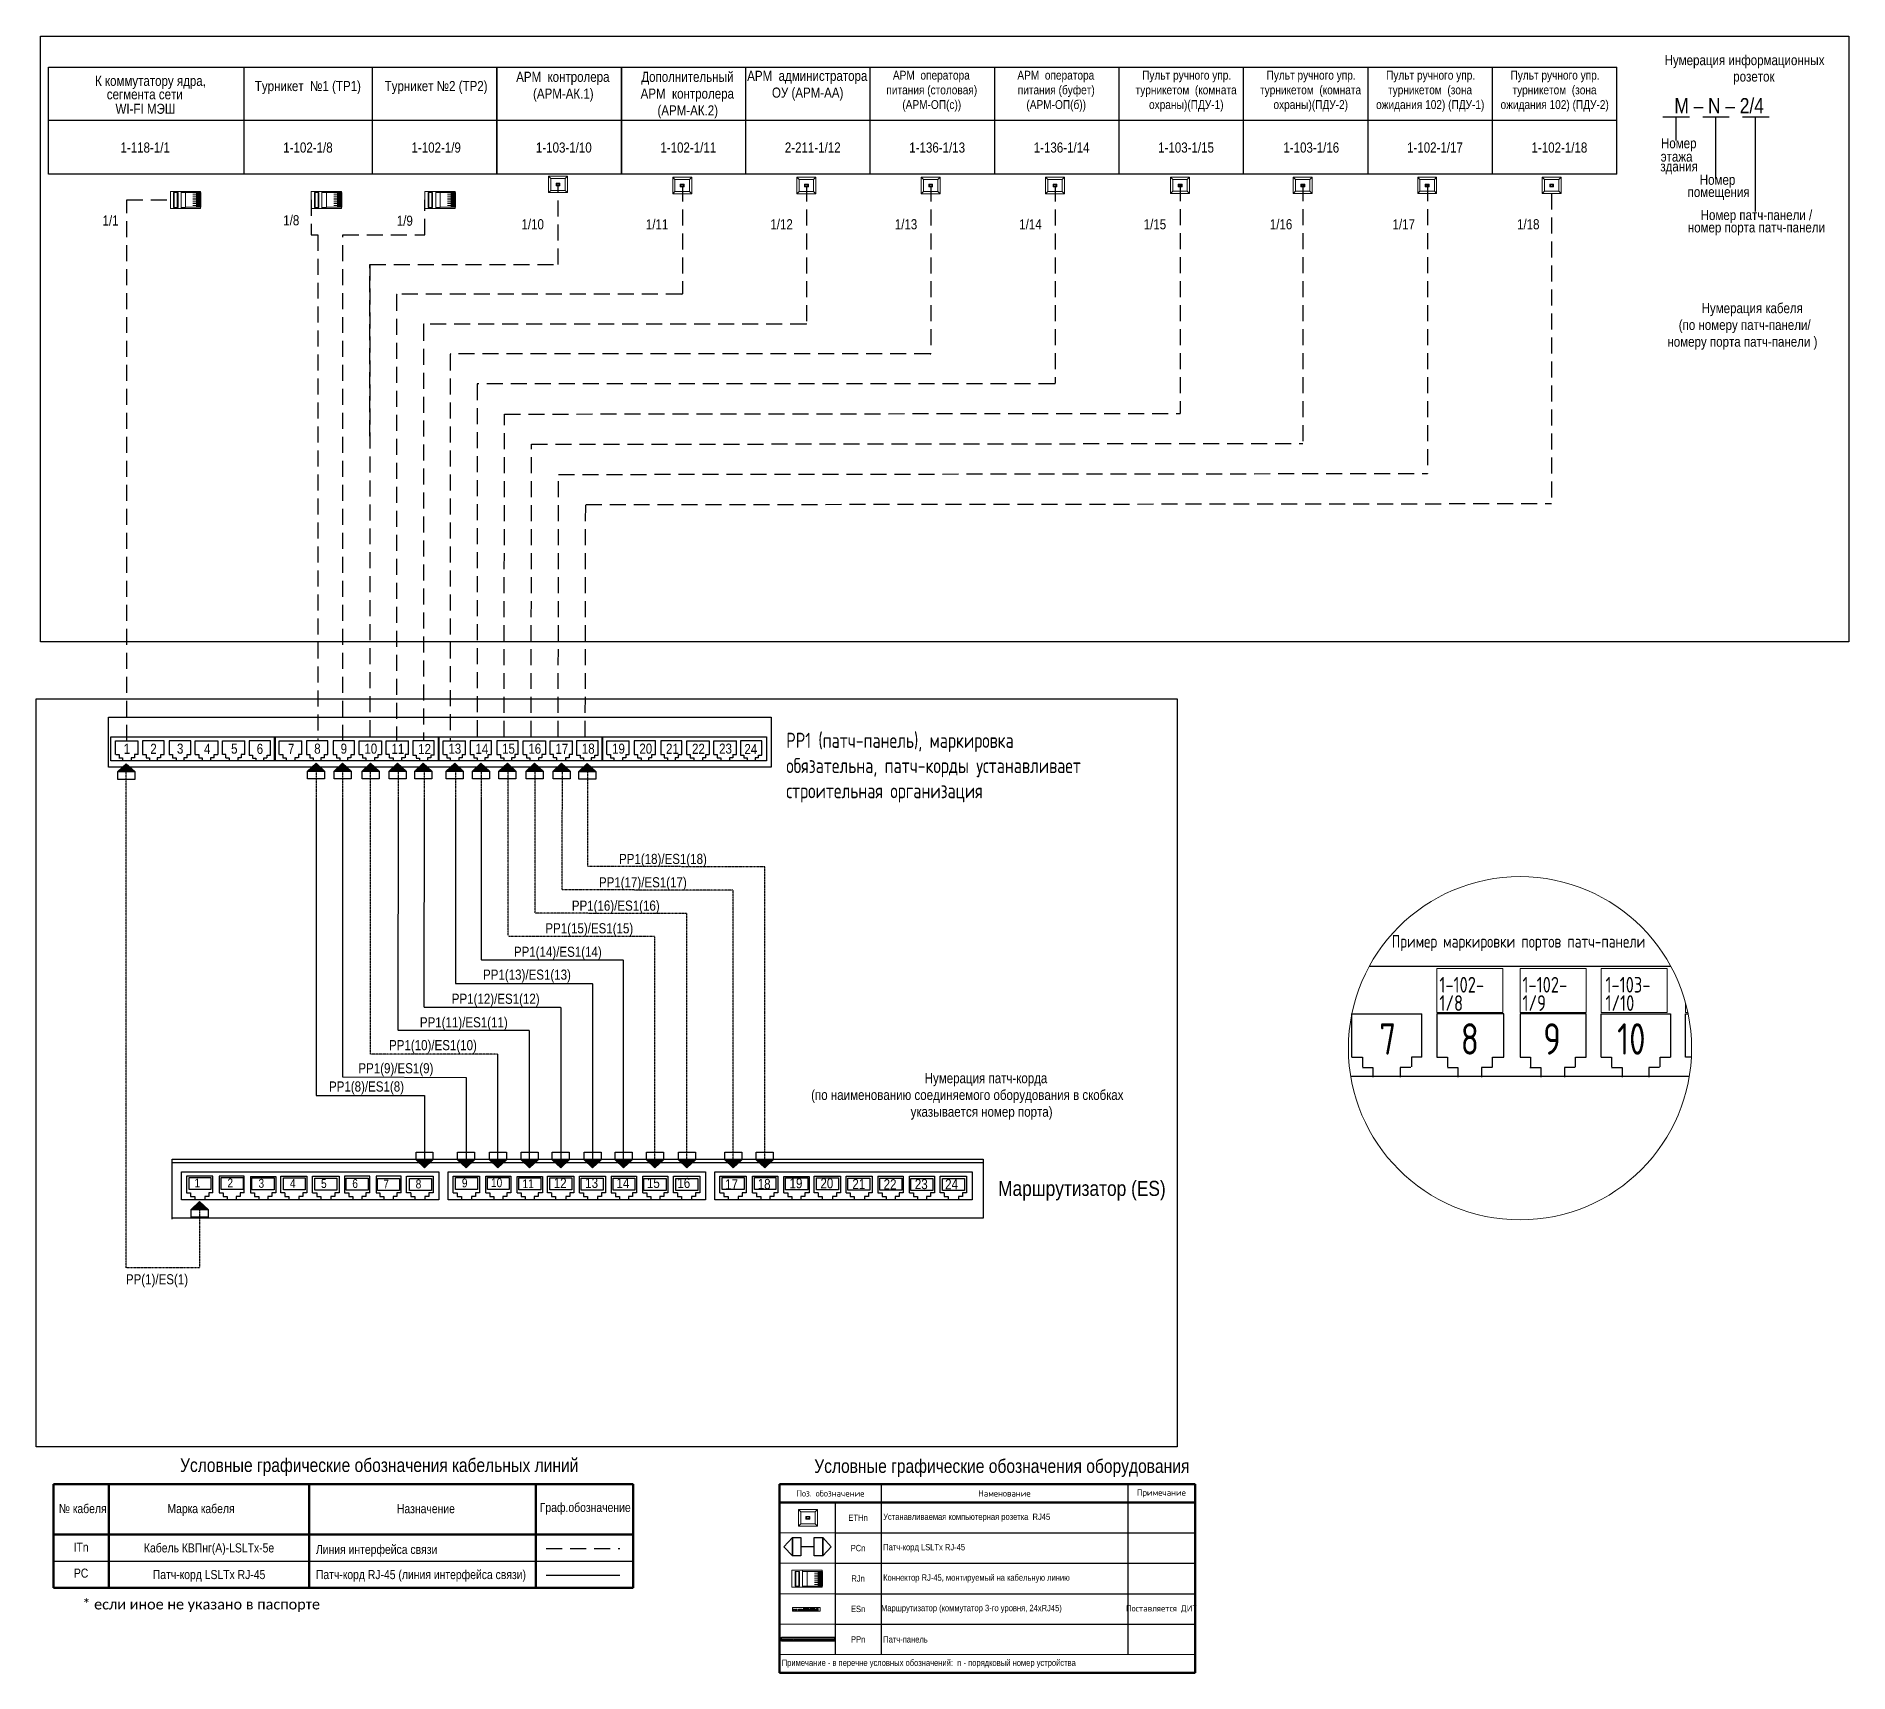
# Model space of a CAD drawing. Header units: millimetres. Extents: x -695119 to 412940, y -249585 to 622758.
# Drawn here: x -394393 to -250446, y -20726 to 109252 of the extents above; entities that cross this region are included whole.
import ezdxf
from ezdxf.enums import TextEntityAlignment as Align

# ---------------------------------------------------------------- set-up
doc = ezdxf.new("R2010")
doc.units = ezdxf.units.MM
doc.linetypes.add('DASHED', pattern=[19.05, 12.7, -6.35])
doc.linetypes.add('PDF_IMPORT', pattern=[1, 0.8, -0.2])
for name, color, linetype, lineweight in [('(АР) Текст', 7, 'Continuous', 25), ('1.АПС_текст', 7, 'Continuous', 15), ('_СС_КНС-Внешние связи', 250, 'Continuous', 30), ('PDF _Геометрия', 8, 'Continuous', 9), ('АПС', 255, 'Continuous', 30)]:
    doc.layers.add(name, color=color, linetype=linetype, lineweight=lineweight)
for name, color, linetype in [('_19D-Телекоммуникационные шкафы', 7, 'Continuous'), ('PDF _Оформление-Надписи', 7, 'Continuous'), ('PDF _Текст', 7, 'Continuous'), ('Узлы', 7, 'Continuous')]:
    doc.layers.add(name, color=color, linetype=linetype)
doc.layers.add('PDF _Сплошная заливка', color=7, linetype='Continuous', true_color=0xffffff)
doc.styles.add('Arial Narrow МОЙ', font='ARIALN.TTF', dxfattribs={"height": 2.5})
doc.styles.add('AT-Шрифт', font='ARIALN.TTF', dxfattribs={"height": 2.5})
doc.styles.add('AT-Шрифт2', font='ARIALN.TTF', dxfattribs={"height": 2})
doc.styles.add('GOST-2.304_Type-B_shrink', font='', dxfattribs={"width": 0.8})
doc.styles.add('ICOCPEUR', font='isocpeur.ttf', dxfattribs={"height": 250})
doc.styles.add('ISO 2.5', font='isocpeur.ttf', dxfattribs={"height": 250})
doc.styles.get("Standard").update_dxf_attribs({"font": ''})
doc.styles.get('GOST-2.304_Type-B_shrink').set_extended_font_data('GOST type B')
doc.styles.get('Standard').set_extended_font_data('GOST type B')

msp = doc.modelspace()

# ---------------------------------------------------------------- texts
at = {"color": 0, "lineweight": 15, "insert": (-390728.621, -14873.326), "char_height": 900, "attachment_point": 1, "style": 'ISO 2.5'}
msp.add_mtext_dynamic_manual_height_columns('{\\fCalibri|b0|i0|c204|p34;\\H0.91667x;\\C256;* если иное не указано в паспорте}', width=21869.11845, gutter_width=1250, heights=[0], dxfattribs=at)
at = {"layer": '1.АПС_текст', "color": 7, "style": 'Arial Narrow МОЙ'}
for s, p in [('Граф.обозначение', (-354394.164, -7955.331)), ('№ кабеля', (-392597.94, -8047.007)), ('Марка кабеля', (-383971.715, -8047.007)), ('Назначение', (-365750.566, -8054.854))]:
    msp.add_text(s, height=720, dxfattribs=at).set_placement(p)
for s, p in [('ITn', (-390831.284, -10753.434)), ('Кабель КВПнг(А)-LSLTx-5е', (-380668.622, -10807.657)), ('PC', (-390831.284, -12813.383)), ('Патч-корд LSLTx RJ-45', (-380668.622, -12925.935))]:
    msp.add_text(s, height=720, dxfattribs=at).set_placement(p, align=Align.MIDDLE_CENTER)
for s, p in [('Линия интерфейса связи', (-372181.596, -10928.08)), ('Патч-корд RJ-45 (линия интерфейса связи)', (-372181.596, -12925.935))]:
    msp.add_text(s, height=720, dxfattribs=at).set_placement(p, align=Align.MIDDLE_LEFT)
at = {"layer": '_СС_КНС-Внешние связи', "attachment_point": 1}
for s, width, insert, char_height in [('\\pi918.67895;{\\fArial Narrow|b0|i0|c204|p34;Турникет  №1 (TP1)}', 10183.33333, (-377951.237, 105697.249), 800), ('\\pi1046.1005;{\\fArial Narrow|b0|i0|c204|p34;Турникет №2 (TP2)}', 10183.33333, (-367767.904, 105697.249), 800), ('\\pi989.11729;{\\fArial Narrow|b0|i0|c204|p34;АРМ  контролера  \\P\\pi2326.36149;(АРМ-АК.1)}', 9351.76801, (-357265.735, 106430.084), 800), ('\\pi1041.50474;{\\fArial Narrow|b0|i0|c204|p34;Дополнительный \\P\\pi989.11729;АРМ  контролера  \\P\\pi2326.36149;(АРМ-АК.2)}', 9351.76801, (-347382.402, 106430.084), 800), ('\\pi225.0747;{\\fArial Narrow|b0|i0|c204|p34;АРМ  администратора \\P\\pi2192.60539;ОУ (АРМ-АА)}', 9956.28855, (-338156.359, 106508.887), 800), ('\\pi1942.26433;{\\fArial Narrow|b0|i0|c204|p34;АРМ  оператора \\P\\pi1422.9942;питания (столовая) \\P\\pi2688.58084;(АРМ-ОП(с))}', 9956.28855, (-328299.111, 106508.887), 700), ('\\pi1942.26433;{\\fArial Narrow|b0|i0|c204|p34;АРМ  оператора\\P\\pi1973.30116;питания (буфет) \\P\\pi2659.45396;(АРМ-ОП(б))}', 9956.28855, (-318415.779, 106508.887), 700), ('\\pi1507.27115;{\\fArial Narrow|b0|i0|c204|p34;Пульт ручного упр. \\P\\pi988.71726;турникетом  (комната \\P\\pi2053.99693;охраны)(ПДУ-1)}', 9956.28855, (-308072.215, 106508.887), 700), ('\\pi1507.27115;{\\fArial Narrow|b0|i0|c204|p34;Пульт ручного упр. \\P\\pi988.71726;турникетом  (комната \\P\\pi2053.99693;охраны)(ПДУ-2)}', 9956.28855, (-298188.883, 106508.887), 700), ('\\pi1507.27115;{\\fArial Narrow|b0|i0|c204|p34;Пульт ручного упр. \\P\\pi1662.69407;турникетом  (зона \\P\\pi716.30935;ожидания 102) (ПДУ-1)}', 9956.28855, (-288699.116, 106508.887), 700), ('\\pi1507.27115;{\\fArial Narrow|b0|i0|c204|p34;Пульт ручного упр. \\P\\pi1662.69407;турникетом  (зона \\P\\pi716.30935;ожидания 102) (ПДУ-2)}', 9956.28855, (-278815.784, 106508.887), 700)]:
    msp.add_mtext_dynamic_manual_height_columns(s, width=width, gutter_width=12.5, heights=[0], dxfattribs=dict(at, insert=insert, char_height=char_height))
at = {"layer": 'PDF _Текст', "attachment_point": 7}
for s, insert, char_height, style in [('Нумерация информационных', (-265071.14, 106714.967), 800, 'Arial Narrow МОЙ'), ('К коммутатору ядра,', (-389720.498, 105068.668), 800, 'Arial Narrow МОЙ'), ('розеток', (-259621.14, 105411.251), 800, 'Arial Narrow МОЙ'), ('сегмента сети', (-388787.448, 104230.231), 800, 'Arial Narrow МОЙ'), ('WI-FI МЭШ', (-388098.09, 103078.533), 800, 'Arial Narrow МОЙ'), ('M – N – 2/4', (-264293.028, 103122.036), 1200, 'Arial Narrow МОЙ'), ('1-118-1/1', (-387704.683, 100001.251), 800, 'Arial Narrow МОЙ'), ('1-102-1/8', (-374776.01, 100001.25), 800, 'Arial Narrow МОЙ'), ('1-102-1/9', (-364592.677, 100001.25), 800, 'Arial Narrow МОЙ'), ('1-103-1/10', (-354709.344, 100001.25), 800, 'Arial Narrow МОЙ'), ('1-102-1/11', (-344826.01, 100001.25), 800, 'Arial Narrow МОЙ'), ('2-211-1/12', (-334942.68, 100001.25), 800, 'Arial Narrow МОЙ'), ('1-136-1/13', (-325059.348, 100001.25), 800, 'Arial Narrow МОЙ'), ('1-136-1/14', (-315176.016, 100001.25), 800, 'Arial Narrow МОЙ'), ('1-103-1/15', (-305292.684, 100001.25), 800, 'Arial Narrow МОЙ'), ('1-103-1/16', (-295349.352, 100001.25), 800, 'Arial Narrow МОЙ'), ('1-102-1/17', (-285526.02, 100001.25), 800, 'Arial Narrow МОЙ'), ('1-102-1/18', (-275642.688, 100001.25), 800, 'Arial Narrow МОЙ'), ('Номер', (-265359.617, 100113.426), 800, 'Arial Narrow МОЙ'), ('этажа', (-265376.284, 99285.079), 800, 'Arial Narrow МОЙ'), ('здания', (-265409.617, 98285.079), 800, 'Arial Narrow МОЙ'), ('Номер', (-262276.284, 97213.426), 800, 'Arial Narrow МОЙ'), ('помещения', (-263242.951, 96253.083), 800, 'Arial Narrow МОЙ'), ('1/1', (-389126.149, 94207.906), 800, 'Arial Narrow МОЙ'), ('1/8', (-374776.01, 94223.326), 800, 'Arial Narrow МОЙ'), ('1/9', (-365759.483, 94190.616), 800, 'Arial Narrow МОЙ'), ('Номер патч-панели /', (-262209.617, 94413.426), 800, 'Arial Narrow МОЙ'), ('1/10', (-355859.483, 93907.283), 800, 'Arial Narrow МОЙ'), ('1/11', (-345976.149, 93907.283), 800, 'Arial Narrow МОЙ'), ('1/12', (-336092.819, 93907.283), 800, 'Arial Narrow МОЙ'), ('1/13', (-326209.487, 93907.283), 800, 'Arial Narrow МОЙ'), ('1/14', (-316326.155, 93907.283), 800, 'Arial Narrow МОЙ'), ('1/15', (-306442.823, 93907.283), 800, 'Arial Narrow МОЙ'), ('1/16', (-296422.223, 93907.283), 800, 'Arial Narrow МОЙ'), ('1/17', (-286676.159, 93907.283), 800, 'Arial Narrow МОЙ'), ('1/18', (-276792.827, 93907.283), 800, 'Arial Narrow МОЙ'), ('номер порта патч-панели', (-263226.284, 93430.093), 800, 'Arial Narrow МОЙ'), ('Нумерация кабеля', (-262131.914, 87018.531), 800, 'Arial Narrow МОЙ'), ('(по номеру патч-панели/', (-263948.58, 85685.197), 800, 'Arial Narrow МОЙ'), ('номеру порта патч-панели )', (-264848.58, 84351.864), 800, 'Arial Narrow МОЙ'), ('1 ', (-387449.121, 52257.946), 800, 'Arial Narrow МОЙ'), ('2', (-385335.711, 52257.946), 800, 'Arial Narrow МОЙ'), ('3', (-383219.045, 52257.946), 800, 'Arial Narrow МОЙ'), ('4', (-381069.045, 52257.946), 800, 'Arial Narrow МОЙ'), ('5', (-378919.045, 52257.943), 800, 'Arial Narrow МОЙ'), ('6', (-376885.711, 52241.276), 800, 'Arial Narrow МОЙ'), ('7', (-374402.378, 52257.943), 800, 'Arial Narrow МОЙ'), ('8', (-372319.045, 52257.946), 800, 'Arial Narrow МОЙ'), ('9', (-370219.046, 52257.946), 800, 'Arial Narrow МОЙ'), ('10', (-368336.247, 52257.946), 800, 'Arial Narrow МОЙ'), ('11', (-366179.723, 52257.943), 800, 'Arial Narrow МОЙ'), ('12', (-364063.056, 52241.276), 800, 'Arial Narrow МОЙ'), ('13', (-361663.056, 52257.943), 800, 'Arial Narrow МОЙ'), ('14', (-359513.056, 52257.943), 800, 'Arial Narrow МОЙ'), ('15', (-357396.39, 52257.943), 800, 'Arial Narrow МОЙ'), ('16', (-355313.056, 52257.943), 800, 'Arial Narrow МОЙ'), ('17', (-353163.056, 52257.943), 800, 'Arial Narrow МОЙ'), ('18', (-351063.056, 52257.943), 800, 'Arial Narrow МОЙ'), ('19', (-348663.056, 52257.943), 800, 'Arial Narrow МОЙ'), ('20', (-346496.39, 52257.943), 800, 'Arial Narrow МОЙ'), ('21', (-344379.724, 52257.943), 800, 'Arial Narrow МОЙ'), ('22', (-342313.054, 52257.943), 800, 'Arial Narrow МОЙ'), ('23', (-340163.056, 52257.943), 800, 'Arial Narrow МОЙ'), ('24', (-338152.001, 52235.068), 800, 'Arial Narrow МОЙ'), ('PP1(18)/ES1(18)', (-348109.144, 43271.226), 800, 'Arial Narrow МОЙ'), ('PP1(17)/ES1(17)', (-349707.38, 41416.032), 800, 'Arial Narrow МОЙ'), ('PP1(16)/ES1(16)', (-351858.447, 39561.354), 800, 'Arial Narrow МОЙ'), ('PP1(15)/ES1(15)', (-353959.483, 37763.311), 800, 'Arial Narrow МОЙ'), ('PP1(14)/ES1(14)', (-356459.483, 35896.641), 800, 'Arial Narrow МОЙ'), ('PP1(13)/ES1(13)', (-358909.485, 34079.971), 800, 'Arial Narrow МОЙ'), ('PP1(12)/ES1(12)', (-361392.82, 32163.301), 800, 'Arial Narrow МОЙ'), ('PP1(11)/ES1(11)', (-363926.151, 30296.632), 800, 'Arial Narrow МОЙ'), ('7', (-287725.373, 28365.407), 2494.094, 'GOST-2.304_Type-B_shrink'), ('8', (-281257.369, 28365.407), 2494.094, 'GOST-2.304_Type-B_shrink'), ('9', (-274710.378, 28365.407), 2494.094, 'GOST-2.304_Type-B_shrink'), ('10', (-268840.531, 28365.407), 2494.0937, 'GOST-2.304_Type-B_shrink'), ('PP1(10)/ES1(10)', (-366376.149, 28479.962), 800, 'Arial Narrow МОЙ'), ('PP1(9)/ES1(9)', (-368809.483, 26646.629), 800, 'Arial Narrow МОЙ'), ('PP1(8)/ES1(8)', (-371142.816, 25196.629), 800, 'Arial Narrow МОЙ'), ('Нумерация патч-корда', (-323834.635, 25859.746), 800, 'Arial Narrow МОЙ'), ('(по наименованию соединяемого оборудования в скобках', (-332851.302, 24526.413), 800, 'Arial Narrow МОЙ'), ('указывается номер порта)', (-324951.302, 23193.079), 800, 'Arial Narrow МОЙ'), ('1', (-381826.149, 17829.204), 700, 'Arial Narrow МОЙ'), ('2', (-379209.483, 17829.204), 700, 'Arial Narrow МОЙ'), ('3', (-376742.816, 17785.476), 700, 'Arial Narrow МОЙ'), ('4', (-374242.816, 17795.871), 700, 'Arial Narrow МОЙ'), ('5', (-371776.149, 17768.81), 700, 'Arial Narrow МОЙ'), ('6', (-369292.816, 17768.81), 700, 'Arial Narrow МОЙ'), ('7', (-366826.149, 17745.871), 700, 'Arial Narrow МОЙ'), ('8', (-364259.483, 17735.06), 700, 'Arial Narrow МОЙ'), ('9', (-360592.816, 17818.81), 700, 'Arial Narrow МОЙ'), ('10', (-358276.149, 17835.476), 700, 'Arial Narrow МОЙ'), ('11', (-355776.291, 17762.538), 700, 'Arial Narrow МОЙ'), ('12', (-353292.816, 17762.538), 800, 'Arial Narrow МОЙ'), ('13', (-350792.816, 17768.81), 800, 'Arial Narrow МОЙ'), ('14', (-348309.483, 17762.538), 800, 'Arial Narrow МОЙ'), ('15', (-345892.994, 17768.81), 800, 'Arial Narrow МОЙ'), ('16', (-343476.149, 17768.81), 800, 'Arial Narrow МОЙ'), ('17', (-339679.722, 17672.898), 800, 'Arial Narrow МОЙ'), ('18', (-337093.865, 17681.569), 800, 'Arial Narrow МОЙ'), ('19', (-334564.545, 17738.77), 800, 'Arial Narrow МОЙ'), ('20', (-332112.259, 17738.77), 800, 'Arial Narrow МОЙ'), ('21', (-329578.152, 17694.855), 800, 'Arial Narrow МОЙ'), ('22', (-327094.039, 17672.898), 800, 'Arial Narrow МОЙ'), ('23', (-324614.482, 17672.898), 800, 'Arial Narrow МОЙ'), ('24', (-322207.956, 17671.98), 800, 'Arial Narrow МОЙ'), ('PP(1)/ES(1)', (-387274.016, 9885.146), 800, 'Arial Narrow МОЙ'), ('1 ', (-335117.5, -18133.836), 64, 'Arial Narrow МОЙ'), ('2', (-334948.427, -18133.836), 64, 'Arial Narrow МОЙ'), ('3', (-334779.094, -18133.836), 64, 'Arial Narrow МОЙ'), ('4', (-334607.094, -18133.836), 64, 'Arial Narrow МОЙ'), ('5', (-334435.094, -18133.836), 64, 'Arial Narrow МОЙ'), ('6', (-334272.427, -18135.169), 64, 'Arial Narrow МОЙ'), ('7', (-334073.76, -18133.836), 64, 'Arial Narrow МОЙ'), ('8', (-333907.094, -18133.836), 64, 'Arial Narrow МОЙ'), ('9', (-333739.094, -18133.836), 64, 'Arial Narrow МОЙ'), ('10', (-333588.47, -18133.836), 64, 'Arial Narrow МОЙ'), ('11', (-333415.948, -18133.836), 64, 'Arial Narrow МОЙ'), ('12', (-333246.615, -18135.169), 64, 'Arial Narrow МОЙ'), ('13', (-333054.615, -18133.836), 64, 'Arial Narrow МОЙ'), ('14', (-332882.615, -18133.836), 64, 'Arial Narrow МОЙ'), ('15', (-332713.281, -18133.836), 64, 'Arial Narrow МОЙ'), ('16', (-332546.615, -18133.836), 64, 'Arial Narrow МОЙ'), ('17', (-332374.615, -18133.836), 64, 'Arial Narrow МОЙ'), ('18', (-332206.615, -18133.836), 64, 'Arial Narrow МОЙ'), ('19', (-332014.615, -18133.836), 64, 'Arial Narrow МОЙ'), ('20', (-331841.281, -18133.836), 64, 'Arial Narrow МОЙ'), ('21', (-331671.948, -18133.836), 64, 'Arial Narrow МОЙ'), ('22', (-331506.614, -18133.836), 64, 'Arial Narrow МОЙ'), ('23', (-331334.615, -18133.836), 64, 'Arial Narrow МОЙ'), ('24', (-331173.73, -18135.666), 64, 'Arial Narrow МОЙ')]:
    msp.add_mtext(s, dxfattribs=dict(at, insert=insert, char_height=char_height, style=style))
at = {"layer": 'PDF _Текст', "char_height": 1200, "attachment_point": 7}
for s, insert, width, style in [('PP1 (патч-панель), маркировка обязательна, патч-корды устанавливает строительная организация', (-334826.006, 48402.341), 25366.12535, 'GOST-2.304_Type-B_shrink'), ('Маршрутизатор (ES)', (-318002.737, 16781.713), 13907.05275, 'Arial Narrow МОЙ')]:
    msp.add_mtext(s, dxfattribs=dict(at, insert=insert, width=width, style=style))
at = {"layer": 'PDF _Текст', "color": 0, "insert": (-286739.033, 36592.819), "char_height": 1000, "width": 22893.661, "attachment_point": 7, "style": 'GOST-2.304_Type-B_shrink'}
msp.add_mtext('Пример маркировки портов патч-панели', dxfattribs=at)
at = {"layer": 'PDF _Текст', "char_height": 1247.0469, "width": 1539.61948, "attachment_point": 7, "line_spacing_factor": 0.7, "style": 'GOST-2.304_Type-B_shrink'}
for s, insert in [('1-102-\\P1/8', (-282957.332, 31838.721)), ('1-102-\\P1/9', (-276358.376, 31838.721)), ('1-103-\\P1/10', (-269764.794, 31838.721))]:
    msp.add_mtext(s, dxfattribs=dict(at, insert=insert))
at = {"layer": 'АПС', "color": 7, "lineweight": 25, "ltscale": 100, "char_height": 1080, "width": 33022.84824, "attachment_point": 2, "style": 'Arial Narrow МОЙ'}
for s, insert in [('Условные графические обозначения кабельных линий', (-367151.926, -3698.688, 855.165)), ('Условные графические обозначения оборудования', (-317707.062, -3771.476))]:
    msp.add_mtext(s, dxfattribs=dict(at, insert=insert))

# ---------------------------------------------------------------- blocks, each defined once
blk = doc.blocks.new('*T71')
at = {"layer": 'Узлы', "color": 0, "lineweight": 50, "transparency": 16777216}
for p, q in [((0, 0), (32993, 0)), ((0, 0), (0, -14966)), ((32993, 0), (32993, -14966)), ((0, -1440), (32993, -1440)), ((0, -14966), (32993, -14966))]:
    blk.add_line(p, q, dxfattribs=at)
at = {"layer": 'Узлы', "color": 0, "lineweight": -2, "transparency": 16777216}
for p, q in [((8057, 0), (8057, -1440)), ((27646, 0), (27646, -13526)), ((4410, -1440), (4410, -6274)), ((4410, -8691), (4410, -13526)), ((8057, -8691), (8057, -13526))]:
    blk.add_line(p, q, dxfattribs=at)
at = {"layer": 'Узлы', "color": 0, "linetype": 'ByBlock', "lineweight": -2, "transparency": 16777216}
for p, q in [((8057, -1440), (8057, -8691)), ((4410, -3857), (32993, -3857)), ((4410, -6274), (32993, -6274)), ((4410, -6274), (4410, -8691)), ((4410, -8691), (32993, -8691)), ((4410, -11109), (32993, -11109))]:
    blk.add_line(p, q, dxfattribs=at)
at = {"layer": 'Узлы', "color": 0, "lineweight": 0, "transparency": 16777216}
for p, q in [((0, -3857), (4410, -3857)), ((0, -6274), (4410, -6274)), ((0, -8691), (4410, -8691)), ((0, -11109), (4410, -11109)), ((0, -13526), (32993, -13526))]:
    blk.add_line(p, q, dxfattribs=at)
at = {"layer": 'Узлы', "color": 0, "transparency": 16777216}
for s, insert, char_height, width, attachment_point, style in [('Поз. обозначение', (4029, -720), 503.57, 8051.1, 5, 'ICOCPEUR'), ('Наменование', (17851, -720), 503.57, 19582.37, 5, 'ICOCPEUR'), ('Примечание', (30320, -720), 503.6, 5341.9, 5, 'ICOCPEUR'), ('ETHn', (6234, -2649), 503.6, 3641.17, 5, 'Arial Narrow МОЙ'), (' Устанавливаемая компьютерная розетка  RJ45', (8060, -2649), 503.57, 19582.37, 4, 'Arial Narrow МОЙ'), ('PCn', (6234, -5066), 503.6, 3641.17, 5, 'Arial Narrow МОЙ'), (' Патч-корд LSLTx RJ-45', (8060, -5066), 503.57, 19582.37, 4, 'Arial Narrow МОЙ'), (' Коннектор RJ-45, монтируемый на кабельную линию', (8060, -7483), 503.57, 19582.37, 4, 'Arial Narrow МОЙ'), ('RJn', (6234, -7483), 503.6, 3641.17, 5, 'Arial Narrow МОЙ'), ('ESn', (6234, -9900), 503.6, 3641.17, 5, 'Arial Narrow МОЙ'), ('Маршрутизатор (коммутатор 3-го уровня, 24xRJ45)', (8060, -9900), 503.57, 19582.37, 4, 'Arial Narrow МОЙ'), ('Поставляется ДИТ', (30320, -9900), 503.57, 5341.9, 5, 'ICOCPEUR'), ('PPn', (6234, -12317), 503.6, 3641.17, 5, 'Arial Narrow МОЙ'), (' Патч-панель ', (8060, -12317), 503.57, 19582.37, 4, 'Arial Narrow МОЙ'), ('{\\fArial Narrow|b0|i0|c204|p34; Примечание - в перечне условных обозначений:  n - порядковый номер устройства}', (3, -14246), 503.572, 32987.45, 4, 'ICOCPEUR')]:
    blk.add_mtext(s, dxfattribs=dict(at, insert=insert, char_height=char_height, width=width, attachment_point=attachment_point, style=style))
blk = doc.blocks.new('AR1220C')
at = {"lineweight": 0}
for p, q in [((198989, 126106), (198861, 126106)), ((198861, 126106), (198861, 126032)), ((198861, 126032), (198891, 126032)), ((198891, 126032), (198898, 126026)), ((198952, 126026), (198898, 126026)), ((198960, 126032), (198952, 126026)), ((198960, 126032), (198989, 126032)), ((198989, 126032), (198989, 126106))]:
    blk.add_line(p, q, dxfattribs=at)
at = {"lineweight": 0, "ltscale": 100}
blk.add_line((201191, 126076), (201338, 126076), dxfattribs=at)
for points in [[(198830, 126285), (201502, 126285, -0.4142136), (201552, 126235), (201552, 125917), (198780, 125917), (198780, 126235, -0.4142136)], [(201206, 126200), (201323, 126200, -0.4142136), (201338, 126185), (201338, 125944), (201191, 125944), (201191, 126185, -0.4142136)]]:
    blk.add_lwpolyline(points, format="xyb", close=True, dxfattribs=at)
for points in [[(199101, 126131), (199268, 126131), (199268, 125995), (199101, 125995)], [(199111, 126122), (199259, 126122), (199259, 126003), (199111, 126003)], [(199395, 126131), (199562, 126131), (199562, 125995), (199395, 125995)], [(199405, 126122), (199553, 126122), (199553, 126003), (199405, 126003)], [(199602, 126131), (199769, 126131), (199769, 125995), (199602, 125995)], [(199611, 126122), (199760, 126122), (199760, 126003), (199611, 126003)], [(199846, 126115), (199994, 126115), (199994, 125995), (199846, 125995)], [(199897, 126208), (199944, 126208), (199944, 126177), (199897, 126177)], [(199994, 126115), (200142, 126115), (200142, 125995), (199994, 125995)], [(200045, 126208), (200092, 126208), (200092, 126177), (200045, 126177)], [(200142, 126115), (200290, 126115), (200290, 125995), (200142, 125995)], [(200193, 126208), (200240, 126208), (200240, 126177), (200193, 126177)], [(200290, 126115), (200438, 126115), (200438, 125995), (200290, 125995)], [(200341, 126208), (200388, 126208), (200388, 126177), (200341, 126177)], [(200485, 126115), (200633, 126115), (200633, 125995), (200485, 125995)], [(200535, 126208), (200582, 126208), (200582, 126177), (200535, 126177)], [(200633, 126115), (200781, 126115), (200781, 125995), (200633, 125995)], [(200683, 126208), (200730, 126208), (200730, 126177), (200683, 126177)], [(200781, 126115), (200929, 126115), (200929, 125995), (200781, 125995)], [(200831, 126208), (200878, 126208), (200878, 126177), (200831, 126177)], [(200929, 126115), (201077, 126115), (201077, 125995), (200929, 125995)], [(200979, 126208), (201027, 126208), (201027, 126177), (200979, 126177)], [(201213, 126232), (201315, 126232), (201315, 126254), (201213, 126254)]]:
    blk.add_lwpolyline(points, close=True, dxfattribs=at)
for points in [[(199185, 126008), (199163, 126008), (199163, 126021), (199151, 126021), (199151, 126035), (199126, 126035), (199126, 126098), (199185, 126098)], [(199185, 126008), (199206, 126008), (199206, 126021), (199218, 126021), (199218, 126035), (199243, 126035), (199243, 126098), (199185, 126098)], [(199479, 126008), (199457, 126008), (199457, 126021), (199446, 126021), (199446, 126035), (199420, 126035), (199420, 126098), (199479, 126098)], [(199479, 126008), (199501, 126008), (199501, 126021), (199512, 126021), (199512, 126035), (199537, 126035), (199537, 126098), (199479, 126098)], [(199686, 126008), (199664, 126008), (199664, 126021), (199652, 126021), (199652, 126035), (199627, 126035), (199627, 126098), (199686, 126098)], [(199686, 126008), (199707, 126008), (199707, 126021), (199719, 126021), (199719, 126035), (199744, 126035), (199744, 126098), (199686, 126098)], [(199920, 126000), (199899, 126000), (199899, 126013), (199887, 126013), (199887, 126027), (199862, 126027), (199862, 126091), (199920, 126091)], [(199909, 126168), (199931, 126168), (199920, 126154), (199909, 126168)], [(199920, 126000), (199942, 126000), (199942, 126013), (199953, 126013), (199953, 126027), (199979, 126027), (199979, 126091), (199920, 126091)], [(200068, 126000), (200047, 126000), (200047, 126013), (200035, 126013), (200035, 126027), (200010, 126027), (200010, 126091), (200068, 126091)], [(200057, 126168), (200079, 126168), (200068, 126154), (200057, 126168)], [(200068, 126000), (200090, 126000), (200090, 126013), (200102, 126013), (200102, 126027), (200127, 126027), (200127, 126091), (200068, 126091)], [(200216, 126000), (200195, 126000), (200195, 126013), (200183, 126013), (200183, 126027), (200158, 126027), (200158, 126091), (200216, 126091)], [(200205, 126168), (200227, 126168), (200216, 126154), (200205, 126168)], [(200216, 126000), (200238, 126000), (200238, 126013), (200250, 126013), (200250, 126027), (200275, 126027), (200275, 126091), (200216, 126091)], [(200364, 126000), (200343, 126000), (200343, 126013), (200331, 126013), (200331, 126027), (200306, 126027), (200306, 126091), (200364, 126091)], [(200353, 126168), (200376, 126168), (200364, 126154), (200353, 126168)], [(200364, 126000), (200386, 126000), (200386, 126013), (200398, 126013), (200398, 126027), (200423, 126027), (200423, 126091), (200364, 126091)], [(200559, 126000), (200537, 126000), (200537, 126013), (200525, 126013), (200525, 126027), (200500, 126027), (200500, 126091), (200559, 126091)], [(200548, 126169), (200570, 126169), (200559, 126154), (200548, 126169)], [(200559, 126000), (200580, 126000), (200580, 126013), (200592, 126013), (200592, 126027), (200617, 126027), (200617, 126091), (200559, 126091)], [(200707, 126000), (200685, 126000), (200685, 126013), (200673, 126013), (200673, 126027), (200648, 126027), (200648, 126091), (200707, 126091)], [(200696, 126169), (200718, 126169), (200707, 126154), (200696, 126169)], [(200707, 126000), (200728, 126000), (200728, 126013), (200740, 126013), (200740, 126027), (200765, 126027), (200765, 126091), (200707, 126091)], [(200855, 126000), (200833, 126000), (200833, 126013), (200822, 126013), (200822, 126027), (200796, 126027), (200796, 126091), (200855, 126091)], [(200844, 126169), (200866, 126169), (200855, 126154), (200844, 126169)], [(200855, 126000), (200876, 126000), (200876, 126013), (200888, 126013), (200888, 126027), (200913, 126027), (200913, 126091), (200855, 126091)], [(201003, 126000), (200981, 126000), (200981, 126013), (200970, 126013), (200970, 126027), (200944, 126027), (200944, 126091), (201003, 126091)], [(200992, 126169), (201014, 126169), (201003, 126154), (200992, 126169)], [(201003, 126000), (201025, 126000), (201025, 126013), (201036, 126013), (201036, 126027), (201061, 126027), (201061, 126091), (201003, 126091)], [(201263, 126178), (201241, 126178), (201241, 126165), (201229, 126165), (201229, 126151), (201204, 126151), (201204, 126087), (201263, 126087)], [(201265, 125967), (201244, 125967), (201244, 125980), (201232, 125980), (201232, 125994), (201207, 125994), (201207, 126058), (201265, 126058)], [(201228, 126212), (201250, 126212), (201239, 126227), (201228, 126212)], [(201263, 126178), (201284, 126178), (201284, 126165), (201296, 126165), (201296, 126151), (201321, 126151), (201321, 126087), (201263, 126087)], [(201265, 125967), (201287, 125967), (201287, 125980), (201298, 125980), (201298, 125994), (201324, 125994), (201324, 126058), (201265, 126058)], [(201279, 126227), (201301, 126227), (201290, 126212), (201279, 126227)]]:
    blk.add_lwpolyline(points, dxfattribs=at)
at = {"lineweight": 0}
for centre, radius in [((198895, 126068), 20.6), ((198955, 126068), 20.8)]:
    blk.add_circle(centre, radius, dxfattribs=at)
at = {"lineweight": 0, "ltscale": 100, "attachment_point": 5}
for s, insert, char_height, width, style in [('1', (199920, 126192), 20.9, 47.09, 'AT-Шрифт2'), ('2', (200068, 126192), 20.9, 47.09, 'AT-Шрифт2'), ('3', (200216, 126192), 20.9, 47.09, 'AT-Шрифт2'), ('4', (200364, 126192), 20.9, 47.09, 'AT-Шрифт2'), ('5', (200559, 126193), 20.9, 47.09, 'AT-Шрифт2'), ('6', (200707, 126193), 20.9, 47.09, 'AT-Шрифт2'), ('7', (200855, 126193), 20.9, 47.09, 'AT-Шрифт2'), ('8', (201003, 126193), 20.9, 47.09, 'AT-Шрифт2'), ('1', (201239, 126243), 16.7, 51.15, 'AT-Шрифт'), ('2', (201290, 126243), 16.7, 51.15, 'AT-Шрифт')]:
    blk.add_mtext(s, dxfattribs=dict(at, insert=insert, char_height=char_height, width=width, style=style))

# ---------------------------------------------------------------- hatches: boundary and pattern name
at = {"layer": 'PDF _Сплошная заливка', "transparency": 33554559}
for points in [[(-386576.149, 50847.585), (-387242.816, 51464.252), (-387926.149, 50847.585)], [(-371492.816, 50880.92), (-372159.483, 51514.253), (-372842.816, 50880.92)], [(-369376.149, 50880.92), (-370059.483, 51514.253), (-370726.149, 50880.92)], [(-367159.483, 50880.92), (-367842.816, 51514.253), (-368509.483, 50880.92)], [(-365009.483, 50880.92), (-365692.816, 51514.253), (-366359.483, 50880.92)], [(-362976.151, 50880.92), (-363659.484, 51514.253), (-364326.151, 50880.92)], [(-360476.151, 50880.92), (-361159.484, 51514.253), (-361826.151, 50880.92)], [(-358409.483, 50880.92), (-359092.816, 51514.253), (-359759.483, 50880.92)], [(-356292.816, 50880.92), (-356976.149, 51514.253), (-357642.816, 50880.92)], [(-354142.816, 50880.92), (-354826.149, 51514.253), (-355492.816, 50880.92)], [(-351992.816, 50880.917), (-352676.149, 51514.251), (-353342.816, 50880.917)], [(-349959.484, 50864.255), (-350642.817, 51497.588), (-351309.484, 50864.255)], [(-362892.816, 20012.538), (-364226.149, 20012.538), (-363559.483, 19379.204)], [(-359576.149, 20012.538), (-360926.149, 20012.538), (-360242.816, 19379.204)], [(-357042.816, 20012.538), (-358392.816, 20012.538), (-357726.149, 19379.204)], [(-354542.816, 20012.538), (-355892.816, 20012.538), (-355226.149, 19379.204)], [(-352059.485, 20012.536), (-353409.485, 20012.536), (-352742.819, 19379.203)], [(-349526.151, 20012.538), (-350876.151, 20012.538), (-350209.484, 19379.204)], [(-347076.148, 20012.538), (-348426.148, 20012.538), (-347759.481, 19379.204)], [(-344576.148, 20012.538), (-345926.148, 20012.538), (-345259.481, 19379.204)], [(-342042.816, 20012.538), (-343392.816, 20012.538), (-342726.149, 19379.204)], [(-338359.483, 20012.538), (-339709.483, 20012.538), (-339042.816, 19379.204)], [(-335859.483, 20012.536), (-337209.483, 20012.536), (-336542.816, 19379.203)], [(-380742.816, 16062.538), (-381426.149, 16695.871), (-382092.816, 16062.538)]]:
    msp.add_hatch(color=256, dxfattribs=at).paths.add_polyline_path(points)

# ---------------------------------------------------------------- linework, layer by layer
at = {"lineweight": 50, "ltscale": 20}
for p, q in [((-393029.13, -9741.184), (-393029.13, -5760.246)), ((-393029.13, -5760.246), (-346997.328, -5760.246)), ((-388630.498, -9741.184), (-388630.498, -5760.246)), ((-372706.746, -9741.184), (-372706.746, -5760.246)), ((-354706.096, -13987.518), (-354706.096, -5760.246)), ((-346997.328, -5760.246), (-346997.328, -13987.518)), ((-393029.13, -13987.518), (-393029.13, -9741.184)), ((-393029.13, -9741.184), (-346997.328, -9741.184)), ((-388630.498, -13987.518), (-388630.498, -9741.184)), ((-372706.746, -13987.518), (-372706.746, -9741.184)), ((-393029.13, -13987.518), (-346997.328, -13987.518))]:
    msp.add_line(p, q, dxfattribs=at)
at = {"ltscale": 20}
for p, q in [((-393029.13, -9741.184), (-346997.328, -9741.184)), ((-383322.581, -9741.184), (-388630.498, -9741.184)), ((-393029.13, -11864.351), (-346997.328, -11864.351))]:
    msp.add_line(p, q, dxfattribs=at)
at = {"color": 5, "ltscale": 20}
for points in [[(-372159.483, 48744.156), (-372159.483, 25129.204), (-363559.483, 25129.204), (-363559.483, 20012.539)], [(-370059.483, 48744.156), (-370059.483, 26595.871), (-360242.817, 26545.871), (-360242.816, 20012.538)], [(-357726.149, 20012.538), (-357726.149, 28412.539)], [(-333676.768, -10711.54), (-332606.087, -10711.54)], [(-353884.973, -12968.581), (-348051.471, -12968.581)]]:
    msp.add_lwpolyline(points, dxfattribs=at)
for points in [[(-355226.149, 20012.538), (-355226.149, 30229.209, 0.4142135624), (-355276.149, 30279.209), (-365591.092, 30279.209, -0.41447698), (-365641.092, 30329.254), (-365628.071, 48744.156)], [(-363594.739, 48744.156), (-363606.082, 32195.923, 0.41447698), (-363556.082, 32145.878), (-352792.819, 32145.878, -0.4142135624), (-352742.819, 32095.878), (-352742.819, 20012.536)], [(-361094.739, 48744.156), (-361104.403, 34062.593, 0.41447698), (-361054.403, 34012.548), (-350259.484, 34012.548, -0.4142135624), (-350209.484, 33962.548), (-350209.484, 20012.538)], [(-347759.481, 20012.538), (-347759.481, 35829.218, 0.4142135624), (-347809.481, 35879.218), (-358986.056, 35879.218, -0.41447698), (-359036.056, 35929.263), (-359028.071, 48744.156)]]:
    msp.add_lwpolyline(points, format="xyb", dxfattribs=at)
at = {"color": 251, "lineweight": 15, "true_color": 0x636466}
for points in [[(-283150.089, 31725.875), (-277907.532, 31725.875), (-277907.532, 35207.841), (-283150.089, 35207.841)], [(-276551.132, 31725.875), (-271308.575, 31725.875), (-271308.575, 35207.841), (-276551.132, 35207.841)], [(-270108.057, 31725.875), (-264865.5, 31725.875), (-264865.5, 35207.841), (-270108.057, 35207.841)]]:
    msp.add_lwpolyline(points, close=True, dxfattribs=at)
msp.add_lwpolyline([(-263405.18, 32459.175), (-263405.18, 31725.875), (-263226.894, 31725.875)], dxfattribs=at)
at = {"color": 5, "ltscale": 20}
for points in [[(-364226.149, 20629.204), (-362892.816, 20629.204), (-362892.816, 20012.538), (-364226.149, 20012.538)], [(-335008.708, -10720.533), (-334342.738, -9982.548), (-334342.738, -11440.533)], [(-333676.768, -9982.548), (-333676.768, -11440.533), (-334342.738, -11440.533), (-334342.738, -9982.548)], [(-332606.087, -11449.525), (-332606.087, -9991.54), (-331922.057, -9991.54), (-331922.057, -11449.525)], [(-331256.057, -10729.525), (-331922.057, -11449.525), (-331922.057, -9991.54)]]:
    msp.add_lwpolyline(points, close=True, dxfattribs=at)
at = {"color": 0, "lineweight": 15}
msp.add_circle((-276553.426, 28874.147), 13628.236, dxfattribs=at)
at = {"layer": '_19D-Телекоммуникационные шкафы', "color": 5, "linetype": 'DASHED', "ltscale": 100}
for p, q in [((-303534.491, 97414.539), (-303534.491, 79300.45)), ((-293793.631, 97414.539), (-293793.631, 76912.449)), ((-283910.299, 97414.539), (-283910.299, 74524.604)), ((-274042.825, 96755.776), (-274042.825, 72136.741)), ((-357242.81, 53597.582), (-357197.03, 79241.866)), ((-357197.03, 79241.866), (-303534.491, 79300.45)), ((-355091.731, 53597.582), (-355050.229, 76845.575)), ((-355050.229, 76845.575), (-293793.631, 76912.449)), ((-352940.652, 53597.582), (-352903.428, 74449.284)), ((-352903.428, 74449.284), (-283910.299, 74524.604)), ((-350789.573, 53597.582), (-350756.627, 72052.992)), ((-350756.627, 72052.992), (-274042.825, 72136.741))]:
    msp.add_line(p, q, dxfattribs=at)
for points in [[(-367909.481, 77489.542), (-367909.481, 91122.875), (-352942.814, 91122.875), (-352942.814, 97489.542)], [(-387209.483, 53297.582), (-387209.483, 96256.208), (-383742.816, 96256.208), (-383742.816, 96256.208)], [(-372559.483, 96256.208), (-372559.483, 93489.542), (-372026.149, 93489.542), (-372026.149, 53297.585)], [(-370042.816, 53297.585), (-370042.816, 93489.542), (-363526.149, 93489.542), (-363526.149, 96256.208)], [(-367909.481, 91122.875), (-367909.482, 53297.585)], [(-353884.973, -10845.414), (-348051.471, -10845.414)]]:
    msp.add_lwpolyline(points, dxfattribs=at)
for points in [[(-343076.151, 97406.207), (-343076.151, 88806.208, -0.4142135624), (-343126.151, 88756.208), (-365726.146, 88756.208, 0.4142135524), (-365776.146, 88706.208), (-365776.147, 53297.582)], [(-333209.487, 97406.207), (-333209.487, 86439.542, -0.4142135624), (-333259.487, 86389.542), (-363592.812, 86389.542, 0.4142135524), (-363642.812, 86339.542), (-363642.812, 53280.916)], [(-323342.823, 97406.207), (-323342.823, 84072.875, -0.4142135624), (-323392.823, 84022.875), (-361459.478, 84022.875, 0.4142135524), (-361509.478, 83972.875), (-361509.479, 53297.582)], [(-313476.159, 97406.207), (-313476.159, 81706.208, -0.4142135624), (-313526.159, 81656.208), (-359326.144, 81656.208, 0.4142135524), (-359376.144, 81606.208), (-359376.144, 53297.585)]]:
    msp.add_lwpolyline(points, format="xyb", dxfattribs=at)
at = {"layer": 'PDF _Геометрия', "color": 7, "lineweight": 25}
for points in [[(-250446.392, 61148.967), (-394048.769, 61148.967), (-394048.769, 109251.528), (-250446.392, 109251.528)], [(-357809.483, 106806.206), (-357809.483, 98306.206)], [(-347926.149, 106806.206), (-347926.149, 98306.206)], [(-303773.075, 48744.156), (-303773.075, -2770.796), (-394392.83, -2770.796), (-394392.83, 48744.156), (-394392.83, 56614.252), (-303773.075, 56614.252)]]:
    msp.add_lwpolyline(points, close=True, dxfattribs=at)
for points in [[(-268859.495, 98306.206), (-393426.178, 98306.206), (-393426.178, 106806.206), (-268859.495, 106806.206)], [(-377876.149, 98306.207), (-377876.149, 106772.874)], [(-367692.816, 98306.206), (-367692.816, 106806.206)], [(-338042.819, 98306.206), (-338042.819, 106806.206)], [(-328159.487, 98306.206), (-328159.487, 106806.206)], [(-318276.155, 98306.206), (-318276.155, 106806.206)], [(-308392.823, 98306.206), (-308392.823, 106806.206)], [(-298509.491, 98306.206), (-298509.491, 106806.206)], [(-288626.159, 98306.206), (-288626.159, 106806.206)], [(-288626.159, 98306.206), (-288626.159, 106806.206)], [(-288626.159, 98306.206), (-288626.159, 106806.206)], [(-278742.827, 98306.206), (-278742.827, 106806.206)], [(-268859.495, 98306.206), (-268859.495, 106806.206)], [(-268859.495, 102556.206), (-393426.177, 102556.206)]]:
    msp.add_lwpolyline(points, dxfattribs=at)
at = {"layer": 'PDF _Геометрия', "lineweight": 25}
for points in [[(-263092.953, 102811.459), (-265209.62, 102811.459)], [(-264142.956, 100978.126), (-264142.956, 102811.459)], [(-259942.953, 102811.459), (-262042.953, 102811.459)], [(-260992.945, 97961.459), (-260992.945, 102811.459)], [(-256776.289, 102811.459), (-258892.956, 102811.459)], [(-257842.948, 95344.792), (-257842.948, 102811.459)], [(-378026.149, 51697.582), (-388476.149, 51697.582), (-388476.149, 53597.582), (-378026.149, 53597.582)], [(-388092.816, 52197.582), (-388092.816, 53297.582), (-386326.149, 53297.582)], [(-386309.483, 52197.585), (-386309.483, 53297.585)], [(-384242.816, 52197.585), (-384242.816, 53297.585), (-385942.816, 53297.585), (-385942.816, 52197.585)], [(-382126.149, 52197.585), (-382126.149, 53297.585), (-383826.149, 53297.585), (-383826.149, 52197.585)], [(-381759.483, 52197.585), (-381759.483, 53297.585), (-379976.149, 53297.585), (-379976.149, 52197.585)], [(-379326.149, 51947.582), (-379326.149, 52197.582), (-379592.816, 52197.582), (-379592.816, 53297.582), (-377826.149, 53297.582)], [(-378476.149, 53597.587), (-375426.149, 53597.587), (-375426.149, 51697.587), (-378476.149, 51697.587)], [(-377826.149, 52197.585), (-377826.149, 53297.585)], [(-375792.816, 52164.249), (-375792.816, 53280.916), (-377492.816, 53280.916), (-377492.816, 52164.249)], [(-365026.148, 51697.582), (-375459.481, 51697.582), (-375459.481, 53597.582), (-365026.148, 53597.582)], [(-375092.816, 52197.582), (-375092.816, 53297.582), (-373309.483, 53297.582)], [(-373309.483, 52197.585), (-373309.483, 53297.585)], [(-371226.149, 52197.585), (-371226.149, 53297.585), (-372926.149, 53297.585), (-372926.149, 52197.585)], [(-369126.149, 53297.585), (-370809.483, 53297.585), (-370809.483, 52197.585)], [(-369126.151, 52197.585), (-369126.151, 53297.585)], [(-368742.816, 52197.585), (-368742.816, 53297.585), (-366976.149, 53297.585), (-366976.149, 52197.585)], [(-366326.149, 51947.582), (-366326.149, 52197.582), (-366592.816, 52197.582), (-366592.816, 53297.582), (-364826.149, 53297.582)], [(-365459.484, 53597.587), (-362409.484, 53597.587), (-362409.484, 51697.587), (-365459.484, 51697.587)], [(-364826.149, 52197.585), (-364826.149, 53297.585)], [(-362792.816, 53280.916), (-364476.149, 53280.916), (-364476.149, 52164.249)], [(-362792.817, 52164.249), (-362792.817, 53280.916)], [(-352009.483, 51697.582), (-362459.483, 51697.582), (-362459.483, 53597.582), (-352009.483, 53597.582)], [(-362076.149, 52197.582), (-362076.149, 53297.582), (-360309.483, 53297.582)], [(-360292.817, 52197.585), (-360292.817, 53297.585)], [(-358226.149, 52197.585), (-358226.149, 53297.585), (-359926.149, 53297.585), (-359926.149, 52197.585)], [(-356109.483, 53297.585), (-357809.483, 53297.585), (-357809.483, 52197.585)], [(-356109.481, 52197.585), (-356109.481, 53297.585)], [(-355726.149, 52197.585), (-355726.149, 53297.585), (-353959.483, 53297.585), (-353959.483, 52197.585)], [(-353042.816, 51697.582), (-353042.816, 51947.582), (-353309.483, 51947.582), (-353309.483, 52197.582), (-353576.149, 52197.582), (-353576.149, 53297.582), (-351809.483, 53297.582)], [(-352459.484, 53597.587), (-349409.484, 53597.587), (-349409.484, 51697.587), (-352459.484, 51697.587)], [(-351809.483, 52197.585), (-351809.483, 53297.585)], [(-349776.149, 53280.916), (-351476.149, 53280.916), (-351476.149, 52164.249)], [(-349776.148, 52164.249), (-349776.148, 53280.916)], [(-339009.485, 51697.582), (-349442.819, 51697.582), (-349442.819, 53597.582), (-339009.485, 53597.582)], [(-349076.149, 52197.582), (-349076.149, 53297.582), (-347292.816, 53297.582)], [(-347292.817, 52197.585), (-347292.817, 53297.585)], [(-345209.483, 53297.585), (-346909.483, 53297.585), (-346909.483, 52197.585)], [(-345209.484, 52197.585), (-345209.484, 53297.585)], [(-343109.484, 53297.585), (-344792.817, 53297.585), (-344792.817, 52197.585)], [(-343109.481, 52197.585), (-343109.481, 53297.585)], [(-342726.146, 52197.585), (-342726.146, 53297.585), (-340959.48, 53297.585), (-340959.48, 52197.585)], [(-340576.149, 52197.582), (-340576.149, 53297.582), (-338792.816, 53297.582)], [(-339442.814, 53597.587), (-336392.814, 53597.587), (-336392.814, 51697.587), (-339442.814, 51697.587)], [(-338792.817, 52197.585), (-338792.817, 53297.585)], [(-336776.151, 53280.916), (-338459.484, 53280.916), (-338459.484, 52164.249)], [(-336776.148, 52164.249), (-336776.148, 53280.916)], [(-388076.149, 52197.582), (-387809.483, 52197.582), (-387809.483, 51947.582)], [(-387826.149, 51930.92), (-387542.816, 51930.92), (-387542.816, 51680.92)], [(-386592.816, 51930.92), (-386859.483, 51930.92), (-386859.483, 51680.92)], [(-386309.483, 52197.582), (-386592.816, 52197.582), (-386592.816, 51947.582)], [(-385942.816, 52197.582), (-385659.483, 52197.582), (-385659.483, 51947.582)], [(-385676.149, 51930.92), (-385392.816, 51930.92), (-385392.816, 51680.92)], [(-384526.149, 51930.92), (-384792.816, 51930.92), (-384792.816, 51680.92)], [(-384509.483, 51947.582), (-384509.483, 52197.582), (-384242.816, 52197.582)], [(-383826.149, 52197.582), (-383559.483, 52197.582), (-383559.483, 51947.582)], [(-383559.483, 51930.92), (-383292.816, 51930.92), (-383292.816, 51680.92)], [(-382409.483, 51930.92), (-382676.149, 51930.92), (-382676.149, 51680.92)], [(-382409.483, 51947.582), (-382409.483, 52197.582), (-382126.149, 52197.582)], [(-381759.483, 52197.582), (-381476.149, 52197.582), (-381476.149, 51947.582)], [(-381492.816, 51930.92), (-381209.483, 51930.92), (-381209.483, 51680.92)], [(-380259.483, 51930.92), (-380542.816, 51930.92), (-380542.816, 51680.92)], [(-380259.483, 51947.582), (-380259.483, 52197.582), (-379976.149, 52197.582)], [(-379342.816, 51930.92), (-379059.483, 51930.92), (-379059.483, 51680.92)], [(-378109.483, 51930.92), (-378376.149, 51930.92), (-378376.149, 51680.92)], [(-377826.149, 52197.582), (-378109.483, 52197.582), (-378109.483, 51947.582)], [(-377492.816, 52164.251), (-377209.483, 52164.251)], [(-377226.149, 51914.251), (-376959.483, 51914.251), (-376959.483, 51664.251)], [(-377209.483, 52164.253), (-377209.483, 51930.92)], [(-376076.149, 51914.251), (-376342.816, 51914.251), (-376342.816, 51664.251)], [(-376059.483, 51930.92), (-376059.483, 52164.253), (-375792.816, 52164.253)], [(-375076.149, 52197.582), (-374809.483, 52197.582), (-374809.483, 51947.582)], [(-374809.483, 51930.92), (-374542.816, 51930.92), (-374542.816, 51680.92)], [(-373592.814, 51930.92), (-373859.481, 51930.92), (-373859.481, 51680.92)], [(-373309.483, 52197.582), (-373576.149, 52197.582), (-373576.149, 51947.582)], [(-372926.149, 52197.582), (-372659.483, 52197.582), (-372659.483, 51947.582)], [(-372659.483, 51930.92), (-372392.816, 51930.92), (-372392.816, 51680.92)], [(-371509.484, 51930.92), (-371792.817, 51930.92), (-371792.817, 51680.92)], [(-371509.483, 51947.582), (-371509.483, 52197.582), (-371226.149, 52197.582)], [(-370809.484, 52197.582), (-370542.817, 52197.582), (-370542.817, 51947.582)], [(-370559.483, 51930.92), (-370276.149, 51930.92), (-370276.149, 51680.92)], [(-369409.483, 51930.92), (-369676.149, 51930.92), (-369676.149, 51680.92)], [(-369392.816, 51947.582), (-369392.816, 52197.582), (-369126.149, 52197.582)], [(-368742.816, 52197.582), (-368476.149, 52197.582), (-368476.149, 51947.582)], [(-368476.149, 51930.92), (-368209.483, 51930.92), (-368209.483, 51680.92)], [(-367259.481, 51930.92), (-367526.148, 51930.92), (-367526.148, 51680.92)], [(-367242.816, 51947.582), (-367242.816, 52197.582), (-366976.149, 52197.582)], [(-366326.149, 51930.92), (-366059.483, 51930.92), (-366059.483, 51680.92)], [(-365109.484, 51930.92), (-365376.151, 51930.92), (-365376.151, 51680.92)], [(-364826.149, 52197.582), (-365092.816, 52197.582), (-365092.816, 51947.582)], [(-364476.151, 52164.251), (-364209.484, 52164.251)], [(-364209.484, 52164.253), (-364209.484, 51930.92)], [(-364209.484, 51914.251), (-363942.817, 51914.251), (-363942.817, 51664.251)], [(-362792.816, 52164.253), (-363059.483, 52164.253), (-363059.483, 51930.92), (-363326.149, 51930.92), (-363326.149, 51680.92)], [(-362059.484, 52197.582), (-361792.817, 52197.582), (-361792.817, 51947.582), (-361526.151, 51947.582), (-361526.151, 51697.582)], [(-360559.483, 52197.582), (-360559.483, 51947.582), (-360842.816, 51947.582), (-360842.816, 51697.582)], [(-360559.484, 52197.582), (-360292.817, 52197.582)], [(-359926.149, 52197.582), (-359642.816, 52197.582), (-359642.816, 51947.582), (-359376.149, 51947.582), (-359376.149, 51697.582)], [(-358492.814, 51947.582), (-358776.148, 51947.582), (-358776.148, 51697.582)], [(-358492.816, 51947.582), (-358492.816, 52197.582), (-358226.149, 52197.582)], [(-357809.481, 52197.582), (-357526.148, 52197.582), (-357526.148, 51947.582), (-357259.481, 51947.582), (-357259.481, 51697.582)], [(-356109.483, 52197.582), (-356392.816, 52197.582), (-356392.816, 51947.582), (-356659.483, 51947.582), (-356659.483, 51697.582)], [(-355726.151, 52197.582), (-355459.484, 52197.582), (-355459.484, 51947.582), (-355192.817, 51947.582), (-355192.817, 51697.582)], [(-353959.483, 52197.582), (-354242.816, 52197.582), (-354242.816, 51947.582), (-354509.483, 51947.582), (-354509.483, 51697.582)], [(-352076.148, 51947.582), (-352359.481, 51947.582), (-352359.481, 51697.582)], [(-351809.483, 52197.582), (-352076.149, 52197.582), (-352076.149, 51947.582)], [(-351476.148, 52164.251), (-351192.814, 52164.251), (-351192.814, 51930.917), (-350926.148, 51930.917), (-350926.148, 51680.917)], [(-350042.816, 51930.92), (-350326.149, 51930.92), (-350326.149, 51680.92)], [(-350042.817, 51930.92), (-350042.817, 52164.253), (-349776.151, 52164.253)], [(-349059.481, 52197.582), (-348776.148, 52197.582), (-348776.148, 51947.582), (-348509.481, 51947.582), (-348509.481, 51697.582)], [(-347559.483, 52197.582), (-347559.483, 51947.582), (-347826.149, 51947.582), (-347826.149, 51697.582)], [(-347559.484, 52197.582), (-347292.817, 52197.582)], [(-346909.48, 52197.582), (-346642.813, 52197.582), (-346642.813, 51947.582), (-346359.48, 51947.582), (-346359.48, 51697.582)], [(-345492.819, 51947.582), (-345759.485, 51947.582), (-345759.485, 51697.582)], [(-345492.816, 51947.582), (-345492.816, 52197.582), (-345209.483, 52197.582)], [(-344792.814, 52197.582), (-344526.148, 52197.582), (-344526.148, 51947.582), (-344259.481, 51947.582), (-344259.481, 51697.582)], [(-343376.146, 51947.582), (-343642.813, 51947.582), (-343642.813, 51697.582)], [(-343376.151, 51947.582), (-343376.151, 52197.582), (-343109.484, 52197.582)], [(-342726.151, 52197.582), (-342459.484, 52197.582), (-342459.484, 51947.582), (-342176.151, 51947.582), (-342176.151, 51697.582)], [(-341226.149, 51947.582), (-341492.816, 51947.582), (-341492.816, 51697.582)], [(-341226.146, 51947.582), (-341226.146, 52197.582), (-340959.48, 52197.582)], [(-340576.146, 52197.582), (-340309.48, 52197.582), (-340309.48, 51947.582), (-340026.146, 51947.582), (-340026.146, 51697.582)], [(-339076.152, 51947.582), (-339342.819, 51947.582), (-339342.819, 51697.582)], [(-339076.151, 52197.582), (-338792.817, 52197.582)], [(-339076.149, 52197.582), (-339076.149, 51947.582)], [(-338459.481, 52164.251), (-338192.814, 52164.251), (-338192.814, 51930.917), (-337926.148, 51930.917), (-337926.148, 51680.917)], [(-337042.813, 51930.92), (-337309.48, 51930.92), (-337309.48, 51680.92)], [(-337042.817, 51930.92), (-337042.817, 52164.253), (-336776.151, 52164.253)], [(-288522.502, 35391.051), (-264584.351, 35391.051)], [(-289904.926, 28177.217), (-289904.926, 31606.596), (-284345.175, 31606.596)], [(-284345.175, 28177.226), (-284345.175, 31606.605)], [(-277850.139, 28177.226), (-277850.139, 31606.605), (-283150.089, 31606.605), (-283150.089, 28177.226)], [(-271303.143, 31606.605), (-276551.132, 31606.605), (-276551.132, 28177.226)], [(-271303.148, 28177.226), (-271303.148, 31606.605)], [(-270108.057, 28177.226), (-270108.057, 31606.605), (-264600.266, 31606.605), (-264600.266, 28177.226)], [(-262943.022, 28177.217), (-263405.18, 28177.217), (-263405.18, 31606.596), (-263201.927, 31606.596)], [(-289904.926, 28177.208), (-289073.561, 28177.208), (-289073.561, 27397.804)], [(-284345.175, 28177.217), (-285176.54, 28177.217), (-285176.54, 27397.813)], [(-283150.089, 28177.217), (-282318.724, 28177.217), (-282318.724, 27397.813)], [(-278733.464, 27397.813), (-278733.464, 28177.217), (-277850.139, 28177.217)], [(-276551.137, 28177.217), (-275719.772, 28177.217), (-275719.772, 27397.813)], [(-272134.508, 27397.813), (-272134.508, 28177.217), (-271303.143, 28177.217)], [(-270108.057, 28177.217), (-269276.692, 28177.217), (-269276.692, 27397.813)], [(-265431.631, 27397.813), (-265431.631, 28177.217), (-264600.266, 28177.217)], [(-263113.171, 26618.409), (-289993.682, 26618.409)], [(-289073.561, 27345.857), (-288242.197, 27345.857), (-288242.197, 26566.453)], [(-285228.496, 27345.866), (-286059.86, 27345.866), (-286059.86, 26566.461)], [(-282318.724, 27345.866), (-281487.359, 27345.866), (-281487.359, 26566.461)], [(-278733.469, 27345.866), (-279616.793, 27345.866), (-279616.793, 26566.461)], [(-275771.728, 27345.866), (-274888.403, 27345.866), (-274888.403, 26566.461)], [(-272186.468, 27345.866), (-273017.833, 27345.866), (-273017.833, 26566.461)], [(-269276.692, 27345.866), (-268445.328, 27345.866), (-268445.328, 26566.461)], [(-265483.587, 27345.866), (-266314.952, 27345.866), (-266314.952, 26566.461)], [(-383609.483, 15312.536), (-383609.483, 20062.536), (-319179.612, 20062.536), (-319179.612, 15379.203), (-383609.483, 15379.203)], [(-319179.612, 19762.538), (-383609.483, 19762.538)], [(-374226.149, 16829.203), (-382859.483, 16829.203), (-382859.483, 19062.536), (-374226.149, 19062.536)], [(-374742.816, 19062.539), (-362426.149, 19062.539), (-362426.149, 16829.206), (-374742.816, 16829.206)], [(-353042.817, 16829.203), (-361676.151, 16829.203), (-361676.151, 19062.536), (-353042.817, 19062.536)], [(-353559.483, 19062.539), (-341242.816, 19062.539), (-341242.816, 16829.206), (-353559.483, 16829.206)], [(-331859.484, 16829.203), (-340492.817, 16829.203), (-340492.817, 19062.536), (-331859.484, 19062.536)], [(-332376.149, 19062.539), (-320059.483, 19062.539), (-320059.483, 16829.206), (-332376.149, 16829.206)], [(-380359.483, 17395.871), (-380359.483, 18712.538), (-382459.483, 18712.538), (-382459.483, 17395.871), (-382142.816, 17395.871), (-382142.816, 17112.538), (-381809.483, 17112.538)], [(-380359.483, 17395.869), (-380692.816, 17395.869), (-380692.816, 17112.536), (-381009.483, 17112.536), (-381009.483, 16829.203)], [(-377876.149, 17395.871), (-377876.149, 18712.538), (-379876.149, 18712.538), (-379876.149, 17395.871), (-379542.816, 17395.871), (-379542.816, 17112.538), (-379226.149, 17112.538)], [(-377876.149, 17395.869), (-378192.816, 17395.869), (-378192.816, 17112.536), (-378509.483, 17112.536), (-378509.483, 16829.203)], [(-377376.151, 18679.204), (-375376.151, 18679.204), (-375376.151, 17379.204)], [(-377376.149, 18679.204), (-377376.149, 17379.204), (-377059.483, 17379.204), (-377059.483, 17095.871), (-376726.149, 17095.871), (-376726.149, 16795.871)], [(-375376.149, 17379.204), (-375692.816, 17379.204), (-375692.816, 17095.871), (-376009.483, 17095.871), (-376009.483, 16795.871)], [(-374976.149, 17395.871), (-374976.149, 18712.538)], [(-374976.149, 18712.536), (-372892.816, 18712.536), (-372892.816, 17395.869)], [(-374659.483, 17395.869), (-374976.149, 17395.869)], [(-374659.483, 17395.871), (-374659.483, 17112.538), (-374342.816, 17112.538)], [(-372892.817, 17395.869), (-373209.484, 17395.869), (-373209.484, 17112.536), (-373526.151, 17112.536), (-373526.151, 16829.203)], [(-372442.816, 17395.871), (-372442.816, 18712.538), (-370342.816, 18712.538), (-370342.816, 17395.871)], [(-372442.814, 17395.871), (-372109.481, 17395.871), (-372109.481, 17112.538)], [(-370342.816, 17395.869), (-370676.149, 17395.869), (-370676.149, 17112.536), (-370992.816, 17112.536), (-370992.816, 16829.203)], [(-367909.483, 17395.871), (-367909.483, 18712.538), (-369909.483, 18712.538), (-369909.483, 17395.871), (-369576.149, 17395.871), (-369576.149, 17112.538), (-369259.483, 17112.538)], [(-367909.483, 17395.869), (-368226.149, 17395.869), (-368226.149, 17112.536), (-368542.816, 17112.536), (-368542.816, 16829.203)], [(-365409.483, 17395.871), (-365409.483, 18712.538), (-367409.483, 18712.538), (-367409.483, 17395.871), (-367092.816, 17395.871), (-367092.816, 17112.538)], [(-365409.483, 17395.869), (-365742.816, 17395.869), (-365742.816, 17112.536), (-366059.483, 17112.536), (-366059.483, 16829.203)], [(-364976.149, 17395.871), (-364976.149, 18712.538)], [(-364642.816, 17395.869), (-364976.149, 17395.869)], [(-364959.481, 18712.536), (-362859.481, 18712.536), (-362859.481, 17395.869)], [(-364642.816, 17395.871), (-364642.816, 17112.538), (-364326.149, 17112.538)], [(-362876.151, 17395.869), (-363209.484, 17395.869), (-363209.484, 17112.536), (-363526.151, 17112.536), (-363526.151, 16829.203)], [(-361276.151, 17395.871), (-360959.484, 17395.871), (-360959.484, 17112.538), (-360626.151, 17112.538)], [(-361276.148, 17395.871), (-361276.148, 18712.538), (-359192.814, 18712.538), (-359192.814, 17395.871)], [(-359192.816, 17395.869), (-359509.483, 17395.869), (-359509.483, 17112.536), (-359826.149, 17112.536), (-359826.149, 16829.203)], [(-358692.817, 17395.871), (-358376.151, 17395.871), (-358376.151, 17112.538), (-358042.817, 17112.538)], [(-358692.814, 17395.871), (-358692.814, 18712.538), (-356692.814, 18712.538), (-356692.814, 17395.871)], [(-356692.816, 17395.869), (-357009.483, 17395.869), (-357009.483, 17112.536), (-357326.149, 17112.536), (-357326.149, 16829.203)], [(-356192.817, 17379.204), (-355876.151, 17379.204), (-355876.151, 17095.871)], [(-356192.814, 17379.204), (-356192.814, 18679.204), (-354192.814, 18679.204), (-354192.814, 17379.204), (-354526.148, 17379.204), (-354526.148, 17095.871), (-354842.814, 17095.871), (-354842.814, 16795.871)], [(-353792.817, 17395.871), (-353792.817, 18712.538)], [(-353792.817, 18712.536), (-351709.484, 18712.536), (-351709.484, 17395.869)], [(-353476.151, 17395.869), (-353792.817, 17395.869)], [(-353476.149, 17395.871), (-353476.149, 17112.538), (-353159.483, 17112.538)], [(-351709.481, 17395.869), (-352026.148, 17395.869), (-352026.148, 17112.536), (-352342.814, 17112.536), (-352342.814, 16829.203)], [(-351259.483, 17395.871), (-351259.483, 18712.538), (-349176.149, 18712.538), (-349176.149, 17395.871)], [(-351259.481, 17395.871), (-350942.814, 17395.871), (-350942.814, 17112.538), (-350609.481, 17112.538)], [(-349176.149, 17395.869), (-349492.816, 17395.869), (-349492.816, 17112.536), (-349809.483, 17112.536), (-349809.483, 16829.203)], [(-348726.149, 18712.538), (-348726.149, 17395.871), (-348392.816, 17395.871), (-348392.816, 17112.538), (-348076.149, 17112.538)], [(-348726.146, 18712.538), (-346726.146, 18712.538), (-346726.146, 17395.871)], [(-346726.151, 17395.869), (-347042.817, 17395.869), (-347042.817, 17112.536), (-347359.484, 17112.536), (-347359.484, 16829.203)], [(-346226.149, 17395.871), (-345909.483, 17395.871), (-345909.483, 17112.538)], [(-346226.146, 17395.871), (-346226.146, 18712.538), (-344226.146, 18712.538), (-344226.146, 17395.871)], [(-344226.146, 17395.869), (-344559.48, 17395.869), (-344559.48, 17112.536), (-344876.146, 17112.536), (-344876.146, 16829.203)], [(-343792.817, 17395.871), (-343792.817, 18712.538)], [(-343459.484, 17395.869), (-343792.817, 17395.869)], [(-343776.148, 18712.536), (-341692.814, 18712.536), (-341692.814, 17395.869), (-342026.148, 17395.869), (-342026.148, 17112.536), (-342342.814, 17112.536), (-342342.814, 16829.203)], [(-343459.484, 17395.871), (-343459.484, 17112.538)], [(-340092.817, 17395.871), (-339776.151, 17395.871), (-339776.151, 17112.538), (-339442.817, 17112.538)], [(-340092.814, 17395.871), (-340092.814, 18712.538), (-338009.481, 18712.538), (-338009.481, 17395.871)], [(-338009.483, 17395.869), (-338326.149, 17395.869), (-338326.149, 17112.536), (-338642.816, 17112.536), (-338642.816, 16829.203)], [(-337509.484, 17395.871), (-337192.817, 17395.871), (-337192.817, 17112.538), (-336859.484, 17112.538)], [(-337509.481, 17395.871), (-337509.481, 18712.538), (-335509.481, 18712.538), (-335509.481, 17395.871)], [(-335509.483, 17395.869), (-335826.149, 17395.869), (-335826.149, 17112.536), (-336142.816, 17112.536), (-336142.816, 16829.203)], [(-335009.484, 17379.204), (-334692.817, 17379.204), (-334692.817, 17095.871)], [(-335009.481, 17379.204), (-335009.481, 18679.204), (-333009.481, 18679.204), (-333009.481, 17379.204), (-333342.814, 17379.204), (-333342.814, 17095.871), (-333659.481, 17095.871), (-333659.481, 16795.871)], [(-332609.484, 17395.871), (-332609.484, 18712.538)], [(-332609.484, 18712.536), (-330526.151, 18712.536), (-330526.151, 17395.869)], [(-332292.817, 17395.869), (-332609.484, 17395.869)], [(-332292.816, 17395.871), (-332292.816, 17112.538), (-331976.149, 17112.538)], [(-330526.148, 17395.869), (-330842.814, 17395.869), (-330842.814, 17112.536), (-331159.481, 17112.536), (-331159.481, 16829.203)], [(-330076.149, 17395.871), (-330076.149, 18712.538), (-327992.816, 18712.538), (-327992.816, 17395.871)], [(-330076.148, 17395.871), (-329759.481, 17395.871), (-329759.481, 17112.538), (-329426.148, 17112.538)], [(-327992.816, 17395.869), (-328309.483, 17395.869), (-328309.483, 17112.536), (-328626.149, 17112.536), (-328626.149, 16829.203)], [(-327542.816, 18712.538), (-327542.816, 17395.871), (-327209.483, 17395.871), (-327209.483, 17112.538), (-326892.816, 17112.538)], [(-327542.813, 18712.538), (-325542.813, 18712.538), (-325542.813, 17395.871)], [(-325542.817, 17395.869), (-325859.484, 17395.869), (-325859.484, 17112.536), (-326176.151, 17112.536), (-326176.151, 16829.203)], [(-325042.816, 17395.871), (-324726.149, 17395.871), (-324726.149, 17112.538)], [(-325042.813, 17395.871), (-325042.813, 18712.538), (-323042.813, 18712.538), (-323042.813, 17395.871)], [(-323042.813, 17395.869), (-323376.146, 17395.869), (-323376.146, 17112.536), (-323692.813, 17112.536), (-323692.813, 16829.203)], [(-322609.484, 17395.871), (-322609.484, 18712.538)], [(-322276.151, 17395.869), (-322609.484, 17395.869)], [(-322592.814, 18712.536), (-320509.481, 18712.536), (-320509.481, 17395.869), (-320842.814, 17395.869), (-320842.814, 17112.536), (-321159.481, 17112.536), (-321159.481, 16829.203)], [(-322276.151, 17395.871), (-322276.151, 17112.538)], [(-381809.483, 17112.539), (-381809.483, 16829.206)], [(-379226.149, 17112.539), (-379226.149, 16829.206)], [(-374342.816, 17112.539), (-374342.816, 16829.206)], [(-372109.484, 17112.538), (-371792.817, 17112.538)], [(-371792.817, 17112.539), (-371792.817, 16829.206)], [(-369259.483, 17112.539), (-369259.483, 16829.206)], [(-367092.814, 17112.538), (-366776.148, 17112.538)], [(-366776.148, 17112.539), (-366776.148, 16829.206)], [(-364326.149, 17112.539), (-364326.149, 16829.206)], [(-360626.151, 17112.539), (-360626.151, 16829.206)], [(-358042.817, 17112.539), (-358042.817, 16829.206)], [(-355876.149, 17095.871), (-355559.483, 17095.871), (-355559.483, 16795.871)], [(-353159.483, 17112.539), (-353159.483, 16829.206)], [(-350609.481, 17112.539), (-350609.481, 16829.206)], [(-348076.149, 17112.539), (-348076.149, 16829.206)], [(-345909.485, 17112.538), (-345592.819, 17112.538)], [(-345592.819, 17112.539), (-345592.819, 16829.206)], [(-343459.48, 17112.538), (-343142.813, 17112.538)], [(-343142.813, 17112.539), (-343142.813, 16829.206)], [(-339442.817, 17112.539), (-339442.817, 16829.206)], [(-336859.484, 17112.539), (-336859.484, 16829.206)], [(-334692.816, 17095.871), (-334376.149, 17095.871), (-334376.149, 16795.871)], [(-331976.149, 17112.539), (-331976.149, 16829.206)], [(-329426.148, 17112.539), (-329426.148, 16829.206)], [(-326892.816, 17112.539), (-326892.816, 16829.206)], [(-324726.152, 17112.538), (-324409.485, 17112.538)], [(-324409.485, 17112.539), (-324409.485, 16829.206)], [(-322276.146, 17112.538), (-321959.48, 17112.538)], [(-321959.48, 17112.539), (-321959.48, 16829.206)], [(-334363.662, -18178.665), (-335199.662, -18178.665), (-335199.662, -18026.665), (-334363.662, -18026.665)], [(-335168.995, -18138.665), (-335168.995, -18050.665), (-335027.662, -18050.665)], [(-335167.662, -18138.665), (-335146.329, -18138.665), (-335146.329, -18158.665)], [(-335147.662, -18159.998), (-335124.995, -18159.998), (-335124.995, -18179.998)], [(-335048.995, -18159.998), (-335070.329, -18159.998), (-335070.329, -18179.998)], [(-335026.329, -18138.665), (-335048.995, -18138.665), (-335048.995, -18158.665)], [(-335026.329, -18138.664), (-335026.329, -18050.664)], [(-334860.995, -18138.664), (-334860.995, -18050.664), (-334996.995, -18050.664), (-334996.995, -18138.664)], [(-334996.995, -18138.665), (-334974.329, -18138.665), (-334974.329, -18158.665)], [(-334975.662, -18159.998), (-334952.995, -18159.998), (-334952.995, -18179.998)], [(-334883.662, -18159.998), (-334904.995, -18159.998), (-334904.995, -18179.998)], [(-334882.329, -18158.665), (-334882.329, -18138.665), (-334860.995, -18138.665)], [(-334691.662, -18138.664), (-334691.662, -18050.664), (-334827.662, -18050.664), (-334827.662, -18138.664)], [(-334827.662, -18138.665), (-334806.329, -18138.665), (-334806.329, -18158.665)], [(-334806.329, -18159.998), (-334784.995, -18159.998), (-334784.995, -18179.998)], [(-334714.329, -18159.998), (-334735.662, -18159.998), (-334735.662, -18179.998)], [(-334714.329, -18158.665), (-334714.329, -18138.665), (-334691.662, -18138.665)], [(-334662.329, -18138.664), (-334662.329, -18050.664), (-334519.662, -18050.664), (-334519.662, -18138.664)], [(-334662.329, -18138.665), (-334639.662, -18138.665), (-334639.662, -18158.665)], [(-334640.995, -18159.998), (-334618.329, -18159.998), (-334618.329, -18179.998)], [(-334542.329, -18159.998), (-334564.995, -18159.998), (-334564.995, -18179.998)], [(-334542.329, -18158.665), (-334542.329, -18138.665), (-334519.662, -18138.665)], [(-334467.662, -18158.665), (-334467.662, -18138.665), (-334488.995, -18138.665), (-334488.995, -18050.665), (-334347.662, -18050.665)], [(-334468.995, -18159.998), (-334446.329, -18159.998), (-334446.329, -18179.998)], [(-334399.662, -18026.664), (-334155.662, -18026.664), (-334155.662, -18178.664), (-334399.662, -18178.664)], [(-334370.329, -18159.998), (-334391.662, -18159.998), (-334391.662, -18179.998)], [(-334347.662, -18138.665), (-334370.329, -18138.665), (-334370.329, -18158.665)], [(-334347.662, -18138.664), (-334347.662, -18050.664)], [(-334184.995, -18141.331), (-334184.995, -18051.998), (-334320.995, -18051.998), (-334320.995, -18141.331)], [(-334320.995, -18141.331), (-334298.329, -18141.331)], [(-334299.662, -18161.331), (-334278.329, -18161.331), (-334278.329, -18181.331)], [(-334298.329, -18141.331), (-334298.329, -18159.998)], [(-334207.662, -18161.331), (-334228.995, -18161.331), (-334228.995, -18181.331)], [(-334206.329, -18159.998), (-334206.329, -18141.331), (-334184.995, -18141.331)], [(-333323.662, -18178.665), (-334158.329, -18178.665), (-334158.329, -18026.665), (-333323.662, -18026.665)], [(-334128.995, -18138.665), (-334128.995, -18050.665), (-333986.329, -18050.665)], [(-334127.662, -18138.665), (-334106.329, -18138.665), (-334106.329, -18158.665)], [(-334106.329, -18159.998), (-334084.995, -18159.998), (-334084.995, -18179.998)], [(-334008.995, -18159.998), (-334030.329, -18159.998), (-334030.329, -18179.998)], [(-333986.329, -18138.665), (-334007.662, -18138.665), (-334007.662, -18158.665)], [(-333986.329, -18138.664), (-333986.329, -18050.664)], [(-333819.662, -18138.664), (-333819.662, -18050.664), (-333955.662, -18050.664), (-333955.662, -18138.664)], [(-333955.662, -18138.665), (-333934.329, -18138.665), (-333934.329, -18158.665)], [(-333934.329, -18159.998), (-333912.995, -18159.998), (-333912.995, -18179.998)], [(-333842.329, -18159.998), (-333864.995, -18159.998), (-333864.995, -18179.998)], [(-333842.329, -18158.665), (-333842.329, -18138.665), (-333819.662, -18138.665)], [(-333651.662, -18050.664), (-333786.329, -18050.664), (-333786.329, -18138.664)], [(-333786.329, -18138.665), (-333764.995, -18138.665), (-333764.995, -18158.665)], [(-333766.329, -18159.998), (-333743.662, -18159.998), (-333743.662, -18179.998)], [(-333674.329, -18159.998), (-333695.662, -18159.998), (-333695.662, -18179.998)], [(-333672.995, -18158.665), (-333672.995, -18138.665), (-333651.662, -18138.665)], [(-333651.662, -18138.664), (-333651.662, -18050.664)], [(-333620.995, -18138.664), (-333620.995, -18050.664), (-333479.662, -18050.664), (-333479.662, -18138.664)], [(-333620.995, -18138.665), (-333599.662, -18138.665), (-333599.662, -18158.665)], [(-333599.662, -18159.998), (-333578.329, -18159.998), (-333578.329, -18179.998)], [(-333502.329, -18159.998), (-333523.662, -18159.998), (-333523.662, -18179.998)], [(-333500.995, -18158.665), (-333500.995, -18138.665), (-333479.662, -18138.665)], [(-333427.662, -18158.665), (-333427.662, -18138.665), (-333448.995, -18138.665), (-333448.995, -18050.665), (-333307.662, -18050.665)], [(-333427.662, -18159.998), (-333406.329, -18159.998), (-333406.329, -18179.998)], [(-333358.329, -18026.664), (-333114.329, -18026.664), (-333114.329, -18178.664), (-333358.329, -18178.664)], [(-333330.329, -18159.998), (-333351.662, -18159.998), (-333351.662, -18179.998)], [(-333307.662, -18138.665), (-333328.995, -18138.665), (-333328.995, -18158.665)], [(-333307.662, -18138.664), (-333307.662, -18050.664)], [(-333144.995, -18051.998), (-333279.662, -18051.998), (-333279.662, -18141.331)], [(-333279.662, -18141.331), (-333258.329, -18141.331)], [(-333258.329, -18141.331), (-333258.329, -18159.998)], [(-333258.329, -18161.331), (-333236.995, -18161.331), (-333236.995, -18181.331)], [(-333144.995, -18141.331), (-333166.329, -18141.331), (-333166.329, -18159.998), (-333187.662, -18159.998), (-333187.662, -18179.998)], [(-333144.995, -18141.331), (-333144.995, -18051.998)], [(-332282.329, -18178.665), (-333118.329, -18178.665), (-333118.329, -18026.665), (-332282.329, -18026.665)], [(-333087.662, -18138.665), (-333087.662, -18050.665), (-332946.329, -18050.665)], [(-333086.329, -18138.665), (-333064.995, -18138.665), (-333064.995, -18158.665), (-333043.662, -18158.665), (-333043.662, -18178.665)], [(-332966.329, -18138.665), (-332966.329, -18158.665), (-332988.995, -18158.665), (-332988.995, -18178.665)], [(-332966.329, -18138.665), (-332944.995, -18138.665)], [(-332944.995, -18138.664), (-332944.995, -18050.664)], [(-332779.662, -18138.664), (-332779.662, -18050.664), (-332915.662, -18050.664), (-332915.662, -18138.664)], [(-332915.662, -18138.665), (-332892.995, -18138.665), (-332892.995, -18158.665), (-332871.662, -18158.665), (-332871.662, -18178.665)], [(-332800.995, -18158.665), (-332823.662, -18158.665), (-332823.662, -18178.665)], [(-332800.995, -18158.665), (-332800.995, -18138.665), (-332779.662, -18138.665)], [(-332610.329, -18050.664), (-332746.329, -18050.664), (-332746.329, -18138.664)], [(-332746.329, -18138.665), (-332723.662, -18138.665), (-332723.662, -18158.665), (-332702.329, -18158.665), (-332702.329, -18178.665)], [(-332610.329, -18138.665), (-332632.995, -18138.665), (-332632.995, -18158.665), (-332654.329, -18158.665), (-332654.329, -18178.665)], [(-332610.329, -18138.664), (-332610.329, -18050.664)], [(-332579.662, -18138.664), (-332579.662, -18050.664), (-332438.329, -18050.664), (-332438.329, -18138.664)], [(-332579.662, -18138.665), (-332558.329, -18138.665), (-332558.329, -18158.665), (-332536.995, -18158.665), (-332536.995, -18178.665)], [(-332438.329, -18138.665), (-332460.995, -18138.665), (-332460.995, -18158.665), (-332482.329, -18158.665), (-332482.329, -18178.665)], [(-332364.995, -18178.665), (-332364.995, -18158.665), (-332386.329, -18158.665), (-332386.329, -18138.665), (-332407.662, -18138.665), (-332407.662, -18050.665), (-332266.329, -18050.665)], [(-332318.329, -18026.664), (-332074.329, -18026.664), (-332074.329, -18178.664), (-332318.329, -18178.664)], [(-332287.662, -18158.665), (-332310.329, -18158.665), (-332310.329, -18178.665)], [(-332266.329, -18138.665), (-332287.662, -18138.665), (-332287.662, -18158.665)], [(-332266.329, -18138.664), (-332266.329, -18050.664)], [(-332103.662, -18051.998), (-332239.662, -18051.998), (-332239.662, -18141.331)], [(-332239.662, -18141.331), (-332216.995, -18141.331), (-332216.995, -18159.998), (-332195.662, -18159.998), (-332195.662, -18179.998)], [(-332124.995, -18159.998), (-332147.662, -18159.998), (-332147.662, -18179.998)], [(-332124.995, -18159.998), (-332124.995, -18141.331), (-332103.662, -18141.331)], [(-332103.662, -18141.331), (-332103.662, -18051.998)], [(-331242.329, -18178.665), (-332076.996, -18178.665), (-332076.996, -18026.665), (-331242.329, -18026.665)], [(-332047.662, -18138.665), (-332047.662, -18050.665), (-331904.995, -18050.665)], [(-332046.329, -18138.665), (-332023.662, -18138.665), (-332023.662, -18158.665), (-332002.329, -18158.665), (-332002.329, -18178.665)], [(-331926.329, -18138.665), (-331926.329, -18158.665), (-331947.662, -18158.665), (-331947.662, -18178.665)], [(-331926.329, -18138.665), (-331904.995, -18138.665)], [(-331904.995, -18138.664), (-331904.995, -18050.664)], [(-331738.329, -18050.664), (-331874.329, -18050.664), (-331874.329, -18138.664)], [(-331874.328, -18138.665), (-331852.995, -18138.665), (-331852.995, -18158.665), (-331830.328, -18158.665), (-331830.328, -18178.665)], [(-331760.996, -18158.665), (-331782.329, -18158.665), (-331782.329, -18178.665)], [(-331760.995, -18158.665), (-331760.995, -18138.665), (-331738.329, -18138.665)], [(-331738.329, -18138.664), (-331738.329, -18050.664)], [(-331570.329, -18050.664), (-331704.995, -18050.664), (-331704.995, -18138.664)], [(-331704.995, -18138.665), (-331683.662, -18138.665), (-331683.662, -18158.665), (-331662.329, -18158.665), (-331662.329, -18178.665)], [(-331591.662, -18158.665), (-331612.995, -18158.665), (-331612.995, -18178.665)], [(-331591.662, -18158.665), (-331591.662, -18138.665), (-331570.329, -18138.665)], [(-331570.329, -18138.664), (-331570.329, -18050.664)], [(-331539.662, -18138.664), (-331539.662, -18050.664), (-331398.328, -18050.664), (-331398.328, -18138.664)], [(-331539.662, -18138.665), (-331518.329, -18138.665), (-331518.329, -18158.665), (-331495.662, -18158.665), (-331495.662, -18178.665)], [(-331419.662, -18158.665), (-331440.995, -18158.665), (-331440.995, -18178.665)], [(-331419.662, -18158.665), (-331419.662, -18138.665), (-331398.328, -18138.665)], [(-331367.662, -18138.665), (-331367.662, -18050.665), (-331224.995, -18050.665)], [(-331367.662, -18138.665), (-331346.328, -18138.665), (-331346.328, -18158.665), (-331323.662, -18158.665), (-331323.662, -18178.665)], [(-331276.995, -18026.664), (-331032.995, -18026.664), (-331032.995, -18178.664), (-331276.995, -18178.664)], [(-331247.662, -18158.665), (-331268.996, -18158.665), (-331268.996, -18178.665)], [(-331247.662, -18138.665), (-331247.662, -18158.665)], [(-331247.662, -18138.665), (-331224.995, -18138.665)], [(-331224.995, -18138.664), (-331224.995, -18050.664)], [(-331063.662, -18051.998), (-331198.329, -18051.998), (-331198.329, -18141.331)], [(-331198.329, -18141.331), (-331176.995, -18141.331), (-331176.995, -18159.998), (-331155.662, -18159.998), (-331155.662, -18179.998)], [(-331084.995, -18159.998), (-331106.328, -18159.998), (-331106.328, -18179.998)], [(-331084.995, -18159.998), (-331084.995, -18141.331), (-331063.662, -18141.331)], [(-331063.662, -18141.331), (-331063.662, -18051.998)]]:
    msp.add_lwpolyline(points, dxfattribs=at)
at = {"layer": 'PDF _Геометрия', "lineweight": 0}
for points in [[(-381341.717, 95663.812), (-381341.717, 95580.553), (-383742.816, 95580.553), (-383742.816, 96931.864), (-381341.717, 96931.864), (-381341.717, 96845.515)], [(-382887.202, 96931.864), (-382887.202, 95580.553)], [(-381316.637, 96698.095), (-381953.721, 96698.095)], [(-381316.637, 96550.675), (-381953.721, 96550.675)], [(-381316.637, 96771.805), (-381686.69, 96771.805)], [(-381316.637, 96624.385), (-381686.69, 96624.385)], [(-381316.637, 96476.965), (-381686.69, 96476.965)], [(-381316.637, 96845.515), (-381316.637, 96698.095), (-381316.637, 96550.675), (-381316.637, 96403.255), (-381316.637, 96255.835), (-381316.637, 96108.415), (-381316.637, 95960.995), (-381316.637, 95813.575), (-381316.637, 95666.155)], [(-370158.383, 95663.812), (-370158.383, 95580.553), (-372559.483, 95580.553), (-372559.483, 96931.864), (-370158.383, 96931.864), (-370158.383, 96845.515)], [(-371703.869, 96931.864), (-371703.869, 95580.553)], [(-370133.304, 96698.095), (-370770.388, 96698.095)], [(-370133.304, 96550.675), (-370770.388, 96550.675)], [(-370133.304, 96771.805), (-370503.357, 96771.805)], [(-370133.304, 96624.385), (-370503.357, 96624.385)], [(-370133.304, 96476.965), (-370503.357, 96476.965)], [(-370133.304, 96845.515), (-370133.304, 96698.095), (-370133.304, 96550.675), (-370133.304, 96403.255), (-370133.304, 96255.835), (-370133.304, 96108.415), (-370133.304, 95960.995), (-370133.304, 95813.575), (-370133.304, 95666.155)], [(-361125.05, 95663.812), (-361125.05, 95580.553), (-363526.149, 95580.553), (-363526.149, 96931.864), (-361125.05, 96931.864), (-361125.05, 96845.515)], [(-362670.535, 96931.864), (-362670.535, 95580.553)], [(-361099.971, 96698.095), (-361737.055, 96698.095)], [(-361099.971, 96550.675), (-361737.055, 96550.675)], [(-361099.971, 96771.805), (-361470.024, 96771.805)], [(-361099.971, 96624.385), (-361470.024, 96624.385)], [(-361099.971, 96476.965), (-361470.024, 96476.965)], [(-361099.971, 96845.515), (-361099.971, 96698.095), (-361099.971, 96550.675), (-361099.971, 96403.255), (-361099.971, 96255.835), (-361099.971, 96108.415), (-361099.971, 95960.995), (-361099.971, 95813.575), (-361099.971, 95666.155)], [(-381316.637, 96403.255), (-381953.721, 96403.255)], [(-381316.637, 96255.835), (-381953.721, 96255.835)], [(-381316.637, 96108.415), (-381953.721, 96108.415)], [(-381316.637, 95960.995), (-381953.721, 95960.995)], [(-381316.637, 95813.575), (-381953.721, 95813.575)], [(-381316.637, 96329.545), (-381686.69, 96329.545)], [(-381316.637, 96182.125), (-381686.69, 96182.125)], [(-381316.637, 96034.705), (-381686.69, 96034.705)], [(-381316.637, 95887.285), (-381686.69, 95887.285)], [(-381316.637, 95739.865), (-381686.69, 95739.865)], [(-370133.304, 96403.255), (-370770.388, 96403.255)], [(-370133.304, 96255.835), (-370770.388, 96255.835)], [(-370133.304, 96108.415), (-370770.388, 96108.415)], [(-370133.304, 95960.995), (-370770.388, 95960.995)], [(-370133.304, 95813.575), (-370770.388, 95813.575)], [(-370133.304, 96329.545), (-370503.357, 96329.545)], [(-370133.304, 96182.125), (-370503.357, 96182.125)], [(-370133.304, 96034.705), (-370503.357, 96034.705)], [(-370133.304, 95887.285), (-370503.357, 95887.285)], [(-370133.304, 95739.865), (-370503.357, 95739.865)], [(-361099.971, 96403.255), (-361737.055, 96403.255)], [(-361099.971, 96255.835), (-361737.055, 96255.835)], [(-361099.971, 96108.415), (-361737.055, 96108.415)], [(-361099.971, 95960.995), (-361737.055, 95960.995)], [(-361099.971, 95813.575), (-361737.055, 95813.575)], [(-361099.971, 96329.545), (-361470.024, 96329.545)], [(-361099.971, 96182.125), (-361470.024, 96182.125)], [(-361099.971, 96034.705), (-361470.024, 96034.705)], [(-361099.971, 95887.285), (-361470.024, 95887.285)], [(-361099.971, 95739.865), (-361470.024, 95739.865)], [(-331979.511, -13857.737), (-331979.511, -13940.997), (-334380.61, -13940.997), (-334380.61, -12589.686), (-331979.511, -12589.686), (-331979.511, -12676.035)], [(-333524.996, -12589.686), (-333524.996, -13940.997)], [(-331954.431, -12823.455), (-332591.516, -12823.455)], [(-331954.431, -12749.745), (-332324.484, -12749.745)], [(-331954.431, -12897.165), (-332324.484, -12897.165)], [(-331954.431, -12676.035), (-331954.431, -12823.455), (-331954.431, -12970.875), (-331954.431, -13118.295), (-331954.431, -13265.715), (-331954.431, -13413.135), (-331954.431, -13560.555), (-331954.431, -13707.975), (-331954.431, -13855.395)], [(-331954.431, -12970.875), (-332591.516, -12970.875)], [(-331954.431, -13118.295), (-332591.516, -13118.295)], [(-331954.431, -13265.715), (-332591.516, -13265.715)], [(-331954.431, -13413.135), (-332591.516, -13413.135)], [(-331954.431, -13560.555), (-332591.516, -13560.555)], [(-331954.431, -13707.975), (-332591.516, -13707.975)], [(-331954.431, -13044.585), (-332324.484, -13044.585)], [(-331954.431, -13192.005), (-332324.484, -13192.005)], [(-331954.431, -13339.425), (-332324.484, -13339.425)], [(-331954.431, -13486.845), (-332324.484, -13486.845)], [(-331954.431, -13634.265), (-332324.484, -13634.265)], [(-331954.431, -13781.685), (-332324.484, -13781.685)]]:
    msp.add_lwpolyline(points, dxfattribs=at)
for points in [[(-383132.514, 96845.515), (-383132.514, 95662.165), (-383483.298, 95662.165), (-383483.298, 96845.515)], [(-383196.582, 96845.515), (-383196.582, 95662.165), (-383433.213, 95662.165), (-383433.213, 96845.515)], [(-382536.418, 96845.515), (-382536.418, 95662.165), (-382887.202, 95662.165), (-382887.202, 96845.515)], [(-381316.637, 96845.515), (-381316.637, 95663.812), (-382536.418, 95663.812), (-382536.418, 96845.515)], [(-371949.18, 96845.515), (-371949.18, 95662.165), (-372299.965, 95662.165), (-372299.965, 96845.515)], [(-372013.249, 96845.515), (-372013.249, 95662.165), (-372249.88, 95662.165), (-372249.88, 96845.515)], [(-371353.084, 96845.515), (-371353.084, 95662.165), (-371703.869, 95662.165), (-371703.869, 96845.515)], [(-370133.304, 96845.515), (-370133.304, 95663.812), (-371353.084, 95663.812), (-371353.084, 96845.515)], [(-362915.847, 96845.515), (-362915.847, 95662.165), (-363266.631, 95662.165), (-363266.631, 96845.515)], [(-362979.916, 96845.515), (-362979.916, 95662.165), (-363216.547, 95662.165), (-363216.547, 96845.515)], [(-362319.751, 96845.515), (-362319.751, 95662.165), (-362670.535, 95662.165), (-362670.535, 96845.515)], [(-361099.971, 96845.515), (-361099.971, 95663.812), (-362319.751, 95663.812), (-362319.751, 96845.515)], [(-333770.308, -12676.035), (-333770.308, -13859.384), (-334121.092, -13859.384), (-334121.092, -12676.035)], [(-333834.376, -12676.035), (-333834.376, -13859.384), (-334071.007, -13859.384), (-334071.007, -12676.035)], [(-333174.212, -12676.035), (-333174.212, -13859.384), (-333524.996, -13859.384), (-333524.996, -12676.035)], [(-331954.431, -12676.035), (-331954.431, -13857.737), (-333174.212, -13857.737), (-333174.212, -12676.035)]]:
    msp.add_lwpolyline(points, close=True, dxfattribs=at)
at = {"layer": 'PDF _Геометрия', "lineweight": 25}
for points in [[(-336039.683, 51197.584), (-388656.35, 51197.584), (-388656.35, 55164.251), (-336039.683, 55164.251)], [(-382259.483, 17662.539), (-382259.483, 18595.872), (-380526.149, 18595.872), (-380526.149, 17662.539)], [(-379709.483, 17662.539), (-379709.483, 18595.872), (-377959.483, 18595.872), (-377959.483, 17662.539)], [(-377259.483, 17629.204), (-377259.483, 18579.204), (-375509.483, 18579.204), (-375509.483, 17629.204)], [(-374759.481, 17629.204), (-374759.481, 18579.204), (-373026.148, 18579.204), (-373026.148, 17629.204)], [(-372276.148, 17612.538), (-372276.148, 18545.871), (-370526.148, 18545.871), (-370526.148, 17612.538)], [(-369776.151, 17612.538), (-369776.151, 18545.871), (-368042.817, 18545.871), (-368042.817, 17612.538)], [(-367292.817, 17579.206), (-367292.817, 18529.206), (-365542.817, 18529.206), (-365542.817, 17579.206)], [(-364759.483, 17579.206), (-364759.483, 18529.206), (-363009.483, 18529.206), (-363009.483, 17579.206)], [(-361092.816, 17662.539), (-361092.816, 18595.872), (-359342.816, 18595.872), (-359342.816, 17662.539)], [(-358542.816, 17662.539), (-358542.816, 18595.872), (-356842.816, 18595.872), (-356842.816, 17662.539)], [(-356059.483, 17629.204), (-356059.483, 18579.204), (-354309.483, 18579.204), (-354309.483, 17629.204)], [(-353609.481, 17629.204), (-353609.481, 18579.204), (-351859.481, 18579.204), (-351859.481, 17629.204)], [(-351109.484, 17612.538), (-351109.484, 18545.871), (-349376.151, 18545.871), (-349376.151, 17612.538)], [(-348576.152, 17612.538), (-348576.152, 18545.871), (-346842.819, 18545.871), (-346842.819, 17612.538)], [(-346126.151, 17579.206), (-346126.151, 18529.206), (-344376.151, 18529.206), (-344376.151, 17579.206)], [(-343592.819, 17579.206), (-343592.819, 18529.206), (-341842.819, 18529.206), (-341842.819, 17579.206)], [(-339909.483, 17662.539), (-339909.483, 18595.872), (-338159.483, 18595.872), (-338159.483, 17662.539)], [(-337359.483, 17662.539), (-337359.483, 18595.872), (-335659.483, 18595.872), (-335659.483, 17662.539)], [(-334876.149, 17629.204), (-334876.149, 18579.204), (-333126.149, 18579.204), (-333126.149, 17629.204)], [(-332426.148, 17629.204), (-332426.148, 18579.204), (-330676.148, 18579.204), (-330676.148, 17629.204)], [(-329926.151, 17612.538), (-329926.151, 18545.871), (-328192.817, 18545.871), (-328192.817, 17612.538)], [(-327392.819, 17612.538), (-327392.819, 18545.871), (-325659.485, 18545.871), (-325659.485, 17612.538)], [(-324942.817, 17579.206), (-324942.817, 18529.206), (-323192.817, 18529.206), (-323192.817, 17579.206)], [(-322409.485, 17579.206), (-322409.485, 18529.206), (-320659.485, 18529.206), (-320659.485, 17579.206)], [(-331004.745, -18218.664), (-335214.078, -18218.664), (-335214.078, -17901.331), (-331004.745, -17901.331)]]:
    msp.add_lwpolyline(points, close=True, dxfattribs=at)
at = {"layer": 'PDF _Геометрия', "color": 5, "lineweight": 25}
for points in [[(-387242.816, 51464.253), (-386576.149, 50847.587), (-387926.149, 50847.587)], [(-386576.149, 50214.252), (-387926.149, 50214.252), (-387926.149, 50847.585), (-386576.149, 50847.585)], [(-372159.483, 51514.252), (-371492.816, 50880.919), (-372842.816, 50880.919)], [(-371492.816, 50264.253), (-372842.816, 50264.253), (-372842.816, 50880.92), (-371492.816, 50880.92)], [(-369376.151, 50264.253), (-370726.151, 50264.253), (-370726.151, 50880.92), (-369376.151, 50880.92)], [(-370059.483, 51514.252), (-369376.149, 50880.919), (-370726.149, 50880.919)], [(-367842.816, 51514.252), (-367159.483, 50880.919), (-368509.483, 50880.919)], [(-367159.483, 50264.253), (-368509.483, 50264.253), (-368509.483, 50880.92), (-367159.483, 50880.92)], [(-365692.816, 51514.252), (-365009.483, 50880.919), (-366359.483, 50880.919)], [(-365009.483, 50264.253), (-366359.483, 50264.253), (-366359.483, 50880.92), (-365009.483, 50880.92)], [(-363659.484, 51514.252), (-362976.151, 50880.919), (-364326.151, 50880.919)], [(-362976.151, 50264.253), (-364326.151, 50264.253), (-364326.151, 50880.92), (-362976.151, 50880.92)], [(-361159.484, 51514.252), (-360476.151, 50880.919), (-361826.151, 50880.919)], [(-360476.151, 50264.253), (-361826.151, 50264.253), (-361826.151, 50880.92), (-360476.151, 50880.92)], [(-359092.816, 51514.252), (-358409.483, 50880.919), (-359759.483, 50880.919)], [(-358409.483, 50264.253), (-359759.483, 50264.253), (-359759.483, 50880.92), (-358409.483, 50880.92)], [(-356976.149, 51514.252), (-356292.816, 50880.919), (-357642.816, 50880.919)], [(-356292.816, 50264.253), (-357642.816, 50264.253), (-357642.816, 50880.92), (-356292.816, 50880.92)], [(-354826.149, 51514.252), (-354142.816, 50880.919), (-355492.816, 50880.919)], [(-354142.816, 50264.253), (-355492.816, 50264.253), (-355492.816, 50880.92), (-354142.816, 50880.92)], [(-352676.149, 51514.249), (-351992.816, 50880.916), (-353342.816, 50880.916)], [(-351992.816, 50264.251), (-353342.816, 50264.251), (-353342.816, 50880.917), (-351992.816, 50880.917)], [(-350642.817, 51497.587), (-349959.484, 50864.253), (-351309.484, 50864.253)], [(-349959.484, 50247.588), (-351309.484, 50247.588), (-351309.484, 50864.255), (-349959.484, 50864.255)], [(-360926.149, 20629.204), (-359576.149, 20629.204), (-359576.149, 20012.538), (-360926.149, 20012.538)], [(-358392.816, 20629.204), (-357042.816, 20629.204), (-357042.816, 20012.538), (-358392.816, 20012.538)], [(-355892.816, 20629.204), (-354542.816, 20629.204), (-354542.816, 20012.538), (-355892.816, 20012.538)], [(-353409.485, 20629.203), (-352059.485, 20629.203), (-352059.485, 20012.536), (-353409.485, 20012.536)], [(-350876.151, 20629.204), (-349526.151, 20629.204), (-349526.151, 20012.538), (-350876.151, 20012.538)], [(-348426.148, 20629.204), (-347076.148, 20629.204), (-347076.148, 20012.538), (-348426.148, 20012.538)], [(-345926.148, 20629.204), (-344576.148, 20629.204), (-344576.148, 20012.538), (-345926.148, 20012.538)], [(-343392.816, 20629.204), (-342042.816, 20629.204), (-342042.816, 20012.538), (-343392.816, 20012.538)], [(-339709.483, 20629.204), (-338359.483, 20629.204), (-338359.483, 20012.538), (-339709.483, 20012.538)], [(-337209.483, 20629.203), (-335859.483, 20629.203), (-335859.483, 20012.536), (-337209.483, 20012.536)], [(-363559.483, 19379.204), (-364226.149, 20012.538), (-362892.816, 20012.538)], [(-360242.816, 19379.204), (-360926.149, 20012.538), (-359576.149, 20012.538)], [(-357726.151, 19379.204), (-358392.817, 20012.538), (-357042.817, 20012.538)], [(-355226.151, 19379.204), (-355892.817, 20012.538), (-354542.817, 20012.538)], [(-352742.82, 19379.203), (-353409.487, 20012.536), (-352059.487, 20012.536)], [(-350209.485, 19379.204), (-350876.152, 20012.538), (-349526.152, 20012.538)], [(-347759.483, 19379.204), (-348426.149, 20012.538), (-347076.149, 20012.538)], [(-345259.483, 19379.204), (-345926.149, 20012.538), (-344576.149, 20012.538)], [(-342726.151, 19379.204), (-343392.817, 20012.538), (-342042.817, 20012.538)], [(-339042.817, 19379.204), (-339709.484, 20012.538), (-338359.484, 20012.538)], [(-336542.817, 19379.203), (-337209.484, 20012.536), (-335859.484, 20012.536)], [(-381426.149, 16695.869), (-380742.816, 16062.536), (-382092.816, 16062.536)], [(-380742.816, 15445.871), (-382092.816, 15445.871), (-382092.816, 16062.538), (-380742.816, 16062.538)]]:
    msp.add_lwpolyline(points, close=True, dxfattribs=at)
at = {"layer": 'PDF _Геометрия', "color": 5, "lineweight": 0}
for points in [[(-387242.816, 51464.252), (-386576.149, 50847.585), (-387926.149, 50847.585)], [(-372159.483, 51514.253), (-371492.816, 50880.92), (-372842.816, 50880.92)], [(-370059.483, 51514.253), (-369376.149, 50880.92), (-370726.149, 50880.92)], [(-367842.816, 51514.253), (-367159.483, 50880.92), (-368509.483, 50880.92)], [(-365692.816, 51514.253), (-365009.483, 50880.92), (-366359.483, 50880.92)], [(-363659.484, 51514.253), (-362976.151, 50880.92), (-364326.151, 50880.92)], [(-361159.484, 51514.253), (-360476.151, 50880.92), (-361826.151, 50880.92)], [(-359092.816, 51514.253), (-358409.483, 50880.92), (-359759.483, 50880.92)], [(-356976.149, 51514.253), (-356292.816, 50880.92), (-357642.816, 50880.92)], [(-354826.149, 51514.253), (-354142.816, 50880.92), (-355492.816, 50880.92)], [(-352676.149, 51514.251), (-351992.816, 50880.917), (-353342.816, 50880.917)], [(-350642.817, 51497.588), (-349959.484, 50864.255), (-351309.484, 50864.255)], [(-364226.149, 20012.538), (-362892.816, 20012.538), (-363559.483, 19379.204)], [(-360926.149, 20012.538), (-359576.149, 20012.538), (-360242.816, 19379.204)], [(-358392.816, 20012.538), (-357042.816, 20012.538), (-357726.149, 19379.204)], [(-355892.816, 20012.538), (-354542.816, 20012.538), (-355226.149, 19379.204)], [(-353409.485, 20012.536), (-352059.485, 20012.536), (-352742.819, 19379.203)], [(-350876.151, 20012.538), (-349526.151, 20012.538), (-350209.484, 19379.204)], [(-348426.148, 20012.538), (-347076.148, 20012.538), (-347759.481, 19379.204)], [(-345926.148, 20012.538), (-344576.148, 20012.538), (-345259.481, 19379.204)], [(-343392.816, 20012.538), (-342042.816, 20012.538), (-342726.149, 19379.204)], [(-339709.483, 20012.538), (-338359.483, 20012.538), (-339042.816, 19379.204)], [(-337209.483, 20012.536), (-335859.483, 20012.536), (-336542.816, 19379.203)], [(-381426.149, 16695.871), (-380742.816, 16062.538), (-382092.816, 16062.538)]]:
    msp.add_lwpolyline(points, dxfattribs=at)
at = {"layer": 'PDF _Геометрия', "color": 5, "linetype": 'PDF_IMPORT', "lineweight": 25, "ltscale": 0.021667}
for points in [[(-387242.816, 43345.897), (-387242.816, 50847.587)], [(-367842.816, 48744.156), (-367842.816, 50880.919)], [(-363592.817, 50880.92), (-363594.739, 48744.156)], [(-361092.817, 50880.92), (-361094.739, 48744.156)], [(-336534.484, 20012.536), (-336534.484, 43290.309), (-350582.95, 43303.398), (-350576.151, 50864.255)], [(-357726.148, 28412.539), (-367842.816, 28412.54), (-367842.816, 48744.156)], [(-342717.817, 20012.538), (-342717.817, 39582.705), (-354766.676, 39593.931), (-354761.406, 48742.223)], [(-339034.483, 20012.538), (-339034.483, 41435.956), (-352615.608, 41448.609), (-352611.408, 48740.29)]]:
    msp.add_lwpolyline(points, dxfattribs=at)
at = {"layer": 'PDF _Геометрия', "color": 5, "linetype": 'PDF_IMPORT', "lineweight": 25, "ltscale": 0.02}
for points in [[(-372159.483, 50880.921), (-372159.483, 48744.156)], [(-365628.071, 48744.156), (-365626.149, 50880.92)], [(-359028.071, 48744.156), (-359026.149, 50880.92)], [(-356911.404, 48744.156), (-356909.483, 50880.92)], [(-354761.404, 48744.156), (-354759.483, 50880.92)], [(-352611.404, 48744.154), (-352609.483, 50880.917)], [(-381426.149, 16062.538), (-381426.149, 11445.871), (-387242.816, 11445.871), (-387242.816, 43345.897)]]:
    msp.add_lwpolyline(points, dxfattribs=at)
at = {"layer": 'PDF _Геометрия', "color": 5, "linetype": 'PDF_IMPORT', "lineweight": 25, "ltscale": 0.020069}
msp.add_lwpolyline([(-370059.483, 50880.921), (-370059.483, 48744.156)], dxfattribs=at)
at = {"layer": 'PDF _Геометрия', "color": 5, "linetype": 'PDF_IMPORT', "lineweight": 25, "ltscale": 0.021667}
msp.add_lwpolyline([(-345259.481, 20012.538), (-345259.481, 37695.888, 0.4142135624), (-345309.481, 37745.888), (-356867.711, 37745.888, -0.41447698), (-356917.711, 37795.933), (-356911.404, 48744.156)], format="xyb", dxfattribs=at)
at = {"layer": 'PDF _Оформление-Надписи', "lineweight": 0}
for points in [[(-353710.82, 98132.268), (-352206.526, 98132.268), (-352206.526, 96830.779), (-353710.82, 96830.779)], [(-353530.82, 97952.268), (-352386.526, 97952.268), (-352386.526, 97010.779), (-353530.82, 97010.779)], [(-343844.156, 98048.933), (-342339.862, 98048.933), (-342339.862, 96747.444), (-343844.156, 96747.444)], [(-333977.492, 98048.933), (-332473.198, 98048.933), (-332473.198, 96747.444), (-333977.492, 96747.444)], [(-324110.828, 98048.933), (-322606.534, 98048.933), (-322606.534, 96747.444), (-324110.828, 96747.444)], [(-314244.164, 98048.933), (-312739.87, 98048.933), (-312739.87, 96747.444), (-314244.164, 96747.444)], [(-304302.496, 98057.265), (-302798.202, 98057.265), (-302798.202, 96755.776), (-304302.496, 96755.776)], [(-294561.636, 98057.265), (-293057.342, 98057.265), (-293057.342, 96755.776), (-294561.636, 96755.776)], [(-284678.304, 98057.265), (-283174.01, 98057.265), (-283174.01, 96755.776), (-284678.304, 96755.776)], [(-274794.972, 98057.265), (-273290.678, 98057.265), (-273290.678, 96755.776), (-274794.972, 96755.776)], [(-352833.196, 97371.353), (-353108.478, 97371.353), (-353108.478, 97577.1), (-352833.196, 97577.1)], [(-352833.196, 97371.353), (-353108.478, 97371.353), (-353108.478, 97577.1), (-352833.196, 97577.1)], [(-352971.314, 97560.907), (-352851.294, 97560.907), (-352851.294, 97465.654), (-352892.253, 97465.654), (-352892.253, 97424.695), (-352934.165, 97424.695), (-352934.165, 97384.689), (-353009.415, 97384.689), (-353009.415, 97424.695), (-353050.374, 97424.695), (-353050.374, 97465.654), (-353091.333, 97465.654), (-353091.333, 97560.907)], [(-352971.314, 97560.907), (-352851.294, 97560.907), (-352851.294, 97465.654), (-352892.253, 97465.654), (-352892.253, 97424.695), (-352934.165, 97424.695), (-352934.165, 97384.689), (-353009.415, 97384.689), (-353009.415, 97424.695), (-353050.374, 97424.695), (-353050.374, 97465.654), (-353091.333, 97465.654), (-353091.333, 97560.907)], [(-352804.653, 97371.353), (-353079.935, 97371.353), (-353079.935, 97577.1), (-352804.653, 97577.1)], [(-352804.653, 97371.353), (-353079.935, 97371.353), (-353079.935, 97577.1), (-352804.653, 97577.1)], [(-352942.77, 97560.907), (-352822.751, 97560.907), (-352822.751, 97465.654), (-352863.71, 97465.654), (-352863.71, 97424.695), (-352905.621, 97424.695), (-352905.621, 97384.689), (-352980.871, 97384.689), (-352980.871, 97424.695), (-353021.83, 97424.695), (-353021.83, 97465.654), (-353062.789, 97465.654), (-353062.789, 97560.907)], [(-352942.77, 97560.907), (-352822.751, 97560.907), (-352822.751, 97465.654), (-352863.71, 97465.654), (-352863.71, 97424.695), (-352905.621, 97424.695), (-352905.621, 97384.689), (-352980.871, 97384.689), (-352980.871, 97424.695), (-353021.83, 97424.695), (-353021.83, 97465.654), (-353062.789, 97465.654), (-353062.789, 97560.907)], [(-343664.156, 97868.933), (-342519.862, 97868.933), (-342519.862, 96927.444), (-343664.156, 96927.444)], [(-342966.532, 97288.019), (-343241.814, 97288.019), (-343241.814, 97493.766), (-342966.532, 97493.766)], [(-342966.532, 97288.019), (-343241.814, 97288.019), (-343241.814, 97493.766), (-342966.532, 97493.766)], [(-343104.65, 97477.573), (-342984.631, 97477.573), (-342984.631, 97382.319), (-343025.589, 97382.319), (-343025.589, 97341.36), (-343067.501, 97341.36), (-343067.501, 97301.354), (-343142.751, 97301.354), (-343142.751, 97341.36), (-343183.71, 97341.36), (-343183.71, 97382.319), (-343224.669, 97382.319), (-343224.669, 97477.573)], [(-343104.65, 97477.573), (-342984.631, 97477.573), (-342984.631, 97382.319), (-343025.589, 97382.319), (-343025.589, 97341.36), (-343067.501, 97341.36), (-343067.501, 97301.354), (-343142.751, 97301.354), (-343142.751, 97341.36), (-343183.71, 97341.36), (-343183.71, 97382.319), (-343224.669, 97382.319), (-343224.669, 97477.573)], [(-342937.989, 97288.019), (-343213.271, 97288.019), (-343213.271, 97493.766), (-342937.989, 97493.766)], [(-342937.989, 97288.019), (-343213.271, 97288.019), (-343213.271, 97493.766), (-342937.989, 97493.766)], [(-343076.106, 97477.573), (-342956.087, 97477.573), (-342956.087, 97382.319), (-342997.046, 97382.319), (-342997.046, 97341.36), (-343038.957, 97341.36), (-343038.957, 97301.354), (-343114.208, 97301.354), (-343114.208, 97341.36), (-343155.166, 97341.36), (-343155.166, 97382.319), (-343196.125, 97382.319), (-343196.125, 97477.573)], [(-343076.106, 97477.573), (-342956.087, 97477.573), (-342956.087, 97382.319), (-342997.046, 97382.319), (-342997.046, 97341.36), (-343038.957, 97341.36), (-343038.957, 97301.354), (-343114.208, 97301.354), (-343114.208, 97341.36), (-343155.166, 97341.36), (-343155.166, 97382.319), (-343196.125, 97382.319), (-343196.125, 97477.573)], [(-333797.492, 97868.933), (-332653.198, 97868.933), (-332653.198, 96927.444), (-333797.492, 96927.444)], [(-333099.869, 97288.019), (-333375.151, 97288.019), (-333375.151, 97493.766), (-333099.869, 97493.766)], [(-333099.869, 97288.019), (-333375.151, 97288.019), (-333375.151, 97493.766), (-333099.869, 97493.766)], [(-333237.986, 97477.573), (-333117.967, 97477.573), (-333117.967, 97382.319), (-333158.926, 97382.319), (-333158.926, 97341.36), (-333200.837, 97341.36), (-333200.837, 97301.354), (-333276.087, 97301.354), (-333276.087, 97341.36), (-333317.046, 97341.36), (-333317.046, 97382.319), (-333358.005, 97382.319), (-333358.005, 97477.573)], [(-333237.986, 97477.573), (-333117.967, 97477.573), (-333117.967, 97382.319), (-333158.926, 97382.319), (-333158.926, 97341.36), (-333200.837, 97341.36), (-333200.837, 97301.354), (-333276.087, 97301.354), (-333276.087, 97341.36), (-333317.046, 97341.36), (-333317.046, 97382.319), (-333358.005, 97382.319), (-333358.005, 97477.573)], [(-333071.325, 97288.019), (-333346.607, 97288.019), (-333346.607, 97493.766), (-333071.325, 97493.766)], [(-333071.325, 97288.019), (-333346.607, 97288.019), (-333346.607, 97493.766), (-333071.325, 97493.766)], [(-333209.442, 97477.573), (-333089.423, 97477.573), (-333089.423, 97382.319), (-333130.382, 97382.319), (-333130.382, 97341.36), (-333172.294, 97341.36), (-333172.294, 97301.354), (-333247.544, 97301.354), (-333247.544, 97341.36), (-333288.503, 97341.36), (-333288.503, 97382.319), (-333329.462, 97382.319), (-333329.462, 97477.573)], [(-333209.442, 97477.573), (-333089.423, 97477.573), (-333089.423, 97382.319), (-333130.382, 97382.319), (-333130.382, 97341.36), (-333172.294, 97341.36), (-333172.294, 97301.354), (-333247.544, 97301.354), (-333247.544, 97341.36), (-333288.503, 97341.36), (-333288.503, 97382.319), (-333329.462, 97382.319), (-333329.462, 97477.573)], [(-323930.828, 97868.933), (-322786.534, 97868.933), (-322786.534, 96927.444), (-323930.828, 96927.444)], [(-323233.205, 97288.019), (-323508.487, 97288.019), (-323508.487, 97493.766), (-323233.205, 97493.766)], [(-323233.205, 97288.019), (-323508.487, 97288.019), (-323508.487, 97493.766), (-323233.205, 97493.766)], [(-323371.322, 97477.573), (-323251.303, 97477.573), (-323251.303, 97382.319), (-323292.262, 97382.319), (-323292.262, 97341.36), (-323334.173, 97341.36), (-323334.173, 97301.354), (-323409.423, 97301.354), (-323409.423, 97341.36), (-323450.382, 97341.36), (-323450.382, 97382.319), (-323491.341, 97382.319), (-323491.341, 97477.573)], [(-323371.322, 97477.573), (-323251.303, 97477.573), (-323251.303, 97382.319), (-323292.262, 97382.319), (-323292.262, 97341.36), (-323334.173, 97341.36), (-323334.173, 97301.354), (-323409.423, 97301.354), (-323409.423, 97341.36), (-323450.382, 97341.36), (-323450.382, 97382.319), (-323491.341, 97382.319), (-323491.341, 97477.573)], [(-323204.661, 97288.019), (-323479.943, 97288.019), (-323479.943, 97493.766), (-323204.661, 97493.766)], [(-323204.661, 97288.019), (-323479.943, 97288.019), (-323479.943, 97493.766), (-323204.661, 97493.766)], [(-323342.778, 97477.573), (-323222.759, 97477.573), (-323222.759, 97382.319), (-323263.718, 97382.319), (-323263.718, 97341.36), (-323305.63, 97341.36), (-323305.63, 97301.354), (-323380.88, 97301.354), (-323380.88, 97341.36), (-323421.839, 97341.36), (-323421.839, 97382.319), (-323462.798, 97382.319), (-323462.798, 97477.573)], [(-323342.778, 97477.573), (-323222.759, 97477.573), (-323222.759, 97382.319), (-323263.718, 97382.319), (-323263.718, 97341.36), (-323305.63, 97341.36), (-323305.63, 97301.354), (-323380.88, 97301.354), (-323380.88, 97341.36), (-323421.839, 97341.36), (-323421.839, 97382.319), (-323462.798, 97382.319), (-323462.798, 97477.573)], [(-314064.164, 97868.933), (-312919.87, 97868.933), (-312919.87, 96927.444), (-314064.164, 96927.444)], [(-313366.541, 97288.019), (-313641.823, 97288.019), (-313641.823, 97493.766), (-313366.541, 97493.766)], [(-313366.541, 97288.019), (-313641.823, 97288.019), (-313641.823, 97493.766), (-313366.541, 97493.766)], [(-313504.658, 97477.573), (-313384.639, 97477.573), (-313384.639, 97382.319), (-313425.598, 97382.319), (-313425.598, 97341.36), (-313467.509, 97341.36), (-313467.509, 97301.354), (-313542.759, 97301.354), (-313542.759, 97341.36), (-313583.718, 97341.36), (-313583.718, 97382.319), (-313624.677, 97382.319), (-313624.677, 97477.573)], [(-313504.658, 97477.573), (-313384.639, 97477.573), (-313384.639, 97382.319), (-313425.598, 97382.319), (-313425.598, 97341.36), (-313467.509, 97341.36), (-313467.509, 97301.354), (-313542.759, 97301.354), (-313542.759, 97341.36), (-313583.718, 97341.36), (-313583.718, 97382.319), (-313624.677, 97382.319), (-313624.677, 97477.573)], [(-313337.997, 97288.019), (-313613.279, 97288.019), (-313613.279, 97493.766), (-313337.997, 97493.766)], [(-313337.997, 97288.019), (-313613.279, 97288.019), (-313613.279, 97493.766), (-313337.997, 97493.766)], [(-313476.115, 97477.573), (-313356.095, 97477.573), (-313356.095, 97382.319), (-313397.054, 97382.319), (-313397.054, 97341.36), (-313438.966, 97341.36), (-313438.966, 97301.354), (-313514.216, 97301.354), (-313514.216, 97341.36), (-313555.175, 97341.36), (-313555.175, 97382.319), (-313596.134, 97382.319), (-313596.134, 97477.573)], [(-313476.115, 97477.573), (-313356.095, 97477.573), (-313356.095, 97382.319), (-313397.054, 97382.319), (-313397.054, 97341.36), (-313438.966, 97341.36), (-313438.966, 97301.354), (-313514.216, 97301.354), (-313514.216, 97341.36), (-313555.175, 97341.36), (-313555.175, 97382.319), (-313596.134, 97382.319), (-313596.134, 97477.573)], [(-304122.496, 97877.265), (-302978.202, 97877.265), (-302978.202, 96935.776), (-304122.496, 96935.776)], [(-303424.873, 97296.351), (-303700.155, 97296.351), (-303700.155, 97502.098), (-303424.873, 97502.098)], [(-303424.873, 97296.351), (-303700.155, 97296.351), (-303700.155, 97502.098), (-303424.873, 97502.098)], [(-303562.99, 97485.905), (-303442.971, 97485.905), (-303442.971, 97390.651), (-303483.93, 97390.651), (-303483.93, 97349.692), (-303525.841, 97349.692), (-303525.841, 97309.686), (-303601.091, 97309.686), (-303601.091, 97349.692), (-303642.05, 97349.692), (-303642.05, 97390.651), (-303683.009, 97390.651), (-303683.009, 97485.905)], [(-303562.99, 97485.905), (-303442.971, 97485.905), (-303442.971, 97390.651), (-303483.93, 97390.651), (-303483.93, 97349.692), (-303525.841, 97349.692), (-303525.841, 97309.686), (-303601.091, 97309.686), (-303601.091, 97349.692), (-303642.05, 97349.692), (-303642.05, 97390.651), (-303683.009, 97390.651), (-303683.009, 97485.905)], [(-303396.329, 97296.351), (-303671.611, 97296.351), (-303671.611, 97502.098), (-303396.329, 97502.098)], [(-303396.329, 97296.351), (-303671.611, 97296.351), (-303671.611, 97502.098), (-303396.329, 97502.098)], [(-303534.447, 97485.905), (-303414.427, 97485.905), (-303414.427, 97390.651), (-303455.386, 97390.651), (-303455.386, 97349.692), (-303497.298, 97349.692), (-303497.298, 97309.686), (-303572.548, 97309.686), (-303572.548, 97349.692), (-303613.507, 97349.692), (-303613.507, 97390.651), (-303654.466, 97390.651), (-303654.466, 97485.905)], [(-303534.447, 97485.905), (-303414.427, 97485.905), (-303414.427, 97390.651), (-303455.386, 97390.651), (-303455.386, 97349.692), (-303497.298, 97349.692), (-303497.298, 97309.686), (-303572.548, 97309.686), (-303572.548, 97349.692), (-303613.507, 97349.692), (-303613.507, 97390.651), (-303654.466, 97390.651), (-303654.466, 97485.905)], [(-294381.636, 97877.265), (-293237.342, 97877.265), (-293237.342, 96935.776), (-294381.636, 96935.776)], [(-293684.012, 97296.351), (-293959.295, 97296.351), (-293959.295, 97502.098), (-293684.012, 97502.098)], [(-293684.012, 97296.351), (-293959.295, 97296.351), (-293959.295, 97502.098), (-293684.012, 97502.098)], [(-293822.13, 97485.905), (-293702.111, 97485.905), (-293702.111, 97390.651), (-293743.07, 97390.651), (-293743.07, 97349.692), (-293784.981, 97349.692), (-293784.981, 97309.686), (-293860.231, 97309.686), (-293860.231, 97349.692), (-293901.19, 97349.692), (-293901.19, 97390.651), (-293942.149, 97390.651), (-293942.149, 97485.905)], [(-293822.13, 97485.905), (-293702.111, 97485.905), (-293702.111, 97390.651), (-293743.07, 97390.651), (-293743.07, 97349.692), (-293784.981, 97349.692), (-293784.981, 97309.686), (-293860.231, 97309.686), (-293860.231, 97349.692), (-293901.19, 97349.692), (-293901.19, 97390.651), (-293942.149, 97390.651), (-293942.149, 97485.905)], [(-293655.469, 97296.351), (-293930.751, 97296.351), (-293930.751, 97502.098), (-293655.469, 97502.098)], [(-293655.469, 97296.351), (-293930.751, 97296.351), (-293930.751, 97502.098), (-293655.469, 97502.098)], [(-293793.586, 97485.905), (-293673.567, 97485.905), (-293673.567, 97390.651), (-293714.526, 97390.651), (-293714.526, 97349.692), (-293756.438, 97349.692), (-293756.438, 97309.686), (-293831.688, 97309.686), (-293831.688, 97349.692), (-293872.647, 97349.692), (-293872.647, 97390.651), (-293913.605, 97390.651), (-293913.605, 97485.905)], [(-293793.586, 97485.905), (-293673.567, 97485.905), (-293673.567, 97390.651), (-293714.526, 97390.651), (-293714.526, 97349.692), (-293756.438, 97349.692), (-293756.438, 97309.686), (-293831.688, 97309.686), (-293831.688, 97349.692), (-293872.647, 97349.692), (-293872.647, 97390.651), (-293913.605, 97390.651), (-293913.605, 97485.905)], [(-284498.304, 97877.265), (-283354.01, 97877.265), (-283354.01, 96935.776), (-284498.304, 96935.776)], [(-283800.681, 97296.351), (-284075.963, 97296.351), (-284075.963, 97502.098), (-283800.681, 97502.098)], [(-283800.681, 97296.351), (-284075.963, 97296.351), (-284075.963, 97502.098), (-283800.681, 97502.098)], [(-283938.798, 97485.905), (-283818.779, 97485.905), (-283818.779, 97390.651), (-283859.738, 97390.651), (-283859.738, 97349.692), (-283901.649, 97349.692), (-283901.649, 97309.686), (-283976.899, 97309.686), (-283976.899, 97349.692), (-284017.858, 97349.692), (-284017.858, 97390.651), (-284058.817, 97390.651), (-284058.817, 97485.905)], [(-283938.798, 97485.905), (-283818.779, 97485.905), (-283818.779, 97390.651), (-283859.738, 97390.651), (-283859.738, 97349.692), (-283901.649, 97349.692), (-283901.649, 97309.686), (-283976.899, 97309.686), (-283976.899, 97349.692), (-284017.858, 97349.692), (-284017.858, 97390.651), (-284058.817, 97390.651), (-284058.817, 97485.905)], [(-283772.137, 97296.351), (-284047.419, 97296.351), (-284047.419, 97502.098), (-283772.137, 97502.098)], [(-283772.137, 97296.351), (-284047.419, 97296.351), (-284047.419, 97502.098), (-283772.137, 97502.098)], [(-283910.254, 97485.905), (-283790.235, 97485.905), (-283790.235, 97390.651), (-283831.194, 97390.651), (-283831.194, 97349.692), (-283873.106, 97349.692), (-283873.106, 97309.686), (-283948.356, 97309.686), (-283948.356, 97349.692), (-283989.315, 97349.692), (-283989.315, 97390.651), (-284030.274, 97390.651), (-284030.274, 97485.905)], [(-283910.254, 97485.905), (-283790.235, 97485.905), (-283790.235, 97390.651), (-283831.194, 97390.651), (-283831.194, 97349.692), (-283873.106, 97349.692), (-283873.106, 97309.686), (-283948.356, 97309.686), (-283948.356, 97349.692), (-283989.315, 97349.692), (-283989.315, 97390.651), (-284030.274, 97390.651), (-284030.274, 97485.905)], [(-274614.972, 97877.265), (-273470.678, 97877.265), (-273470.678, 96935.776), (-274614.972, 96935.776)], [(-273917.349, 97296.351), (-274192.631, 97296.351), (-274192.631, 97502.098), (-273917.349, 97502.098)], [(-273917.349, 97296.351), (-274192.631, 97296.351), (-274192.631, 97502.098), (-273917.349, 97502.098)], [(-274055.466, 97485.905), (-273935.447, 97485.905), (-273935.447, 97390.651), (-273976.406, 97390.651), (-273976.406, 97349.692), (-274018.317, 97349.692), (-274018.317, 97309.686), (-274093.567, 97309.686), (-274093.567, 97349.692), (-274134.526, 97349.692), (-274134.526, 97390.651), (-274175.485, 97390.651), (-274175.485, 97485.905)], [(-274055.466, 97485.905), (-273935.447, 97485.905), (-273935.447, 97390.651), (-273976.406, 97390.651), (-273976.406, 97349.692), (-274018.317, 97349.692), (-274018.317, 97309.686), (-274093.567, 97309.686), (-274093.567, 97349.692), (-274134.526, 97349.692), (-274134.526, 97390.651), (-274175.485, 97390.651), (-274175.485, 97485.905)], [(-273888.805, 97296.351), (-274164.087, 97296.351), (-274164.087, 97502.098), (-273888.805, 97502.098)], [(-273888.805, 97296.351), (-274164.087, 97296.351), (-274164.087, 97502.098), (-273888.805, 97502.098)], [(-274026.922, 97485.905), (-273906.903, 97485.905), (-273906.903, 97390.651), (-273947.862, 97390.651), (-273947.862, 97349.692), (-273989.774, 97349.692), (-273989.774, 97309.686), (-274065.024, 97309.686), (-274065.024, 97349.692), (-274105.983, 97349.692), (-274105.983, 97390.651), (-274146.942, 97390.651), (-274146.942, 97485.905)], [(-274026.922, 97485.905), (-273906.903, 97485.905), (-273906.903, 97390.651), (-273947.862, 97390.651), (-273947.862, 97349.692), (-273989.774, 97349.692), (-273989.774, 97309.686), (-274065.024, 97309.686), (-274065.024, 97349.692), (-274105.983, 97349.692), (-274105.983, 97390.651), (-274146.942, 97390.651), (-274146.942, 97485.905)], [(-333863.688, -7771.143), (-332359.394, -7771.143), (-332359.394, -9072.632), (-333863.688, -9072.632)], [(-333683.688, -7951.143), (-332539.394, -7951.143), (-332539.394, -8892.632), (-333683.688, -8892.632)], [(-332986.065, -8532.057), (-333261.347, -8532.057), (-333261.347, -8326.31), (-332986.065, -8326.31)], [(-332986.065, -8532.057), (-333261.347, -8532.057), (-333261.347, -8326.31), (-332986.065, -8326.31)], [(-333124.182, -8342.503), (-333004.163, -8342.503), (-333004.163, -8437.756), (-333045.122, -8437.756), (-333045.122, -8478.715), (-333087.033, -8478.715), (-333087.033, -8518.722), (-333162.283, -8518.722), (-333162.283, -8478.715), (-333203.242, -8478.715), (-333203.242, -8437.756), (-333244.201, -8437.756), (-333244.201, -8342.503)], [(-333124.182, -8342.503), (-333004.163, -8342.503), (-333004.163, -8437.756), (-333045.122, -8437.756), (-333045.122, -8478.715), (-333087.033, -8478.715), (-333087.033, -8518.722), (-333162.283, -8518.722), (-333162.283, -8478.715), (-333203.242, -8478.715), (-333203.242, -8437.756), (-333244.201, -8437.756), (-333244.201, -8342.503)], [(-332957.521, -8532.057), (-333232.803, -8532.057), (-333232.803, -8326.31), (-332957.521, -8326.31)], [(-332957.521, -8532.057), (-333232.803, -8532.057), (-333232.803, -8326.31), (-332957.521, -8326.31)], [(-333095.639, -8342.503), (-332975.62, -8342.503), (-332975.62, -8437.756), (-333016.578, -8437.756), (-333016.578, -8478.715), (-333058.49, -8478.715), (-333058.49, -8518.722), (-333133.74, -8518.722), (-333133.74, -8478.715), (-333174.699, -8478.715), (-333174.699, -8437.756), (-333215.658, -8437.756), (-333215.658, -8342.503)], [(-333095.639, -8342.503), (-332975.62, -8342.503), (-332975.62, -8437.756), (-333016.578, -8437.756), (-333016.578, -8478.715), (-333058.49, -8478.715), (-333058.49, -8518.722), (-333133.74, -8518.722), (-333133.74, -8478.715), (-333174.699, -8478.715), (-333174.699, -8437.756), (-333215.658, -8437.756), (-333215.658, -8342.503)]]:
    msp.add_lwpolyline(points, close=True, dxfattribs=at)
for points in [[(-353530.82, 97952.268), (-353710.82, 98132.268)], [(-352386.526, 97952.268), (-352206.526, 98132.268)], [(-343664.156, 97868.933), (-343844.156, 98048.933)], [(-342519.862, 97868.933), (-342339.862, 98048.933)], [(-333797.492, 97868.933), (-333977.492, 98048.933)], [(-332653.198, 97868.933), (-332473.198, 98048.933)], [(-323930.828, 97868.933), (-324110.828, 98048.933)], [(-322786.534, 97868.933), (-322606.534, 98048.933)], [(-314064.164, 97868.933), (-314244.164, 98048.933)], [(-312919.87, 97868.933), (-312739.87, 98048.933)], [(-304122.496, 97877.265), (-304302.496, 98057.265)], [(-302978.202, 97877.265), (-302798.202, 98057.265)], [(-294381.636, 97877.265), (-294561.636, 98057.265)], [(-293237.342, 97877.265), (-293057.342, 98057.265)], [(-284498.304, 97877.265), (-284678.304, 98057.265)], [(-283354.01, 97877.265), (-283174.01, 98057.265)], [(-274614.972, 97877.265), (-274794.972, 98057.265)], [(-273470.678, 97877.265), (-273290.678, 98057.265)], [(-353530.82, 97010.779), (-353710.82, 96830.779)], [(-352386.526, 97010.779), (-352206.526, 96830.779)], [(-343664.156, 96927.444), (-343844.156, 96747.444)], [(-342519.862, 96927.444), (-342339.862, 96747.444)], [(-333797.492, 96927.444), (-333977.492, 96747.444)], [(-332653.198, 96927.444), (-332473.198, 96747.444)], [(-323930.828, 96927.444), (-324110.828, 96747.444)], [(-322786.534, 96927.444), (-322606.534, 96747.444)], [(-314064.164, 96927.444), (-314244.164, 96747.444)], [(-312919.87, 96927.444), (-312739.87, 96747.444)], [(-304122.496, 96935.776), (-304302.496, 96755.776)], [(-302978.202, 96935.776), (-302798.202, 96755.776)], [(-294381.636, 96935.776), (-294561.636, 96755.776)], [(-293237.342, 96935.776), (-293057.342, 96755.776)], [(-284498.304, 96935.776), (-284678.304, 96755.776)], [(-283354.01, 96935.776), (-283174.01, 96755.776)], [(-274614.972, 96935.776), (-274794.972, 96755.776)], [(-273470.678, 96935.776), (-273290.678, 96755.776)], [(-333683.688, -7951.143), (-333863.688, -7771.143)], [(-332539.394, -7951.143), (-332359.394, -7771.143)], [(-333683.688, -8892.632), (-333863.688, -9072.632)], [(-332539.394, -8892.632), (-332359.394, -9072.632)]]:
    msp.add_lwpolyline(points, dxfattribs=at)

# ---------------------------------------------------------------- block references
at = {"layer": '(АР) Текст', "color": 7, "lineweight": 15, "xscale": 0.8004682668783762, "yscale": 0.8004682668783762, "zscale": 0.8004682668783762}
msp.add_blockref('AR1220C', (-493461.335, -116631.665), dxfattribs=at)
msp.add_blockref('*T71', (-335357.827, -5760.188))

msp.set_redraw_order([(e.dxf.handle, doc.entitydb.next_handle()) for e in msp.query("TEXT MTEXT ATTDEF DIMENSION ARC_DIMENSION")])  # texts and dimensions are drawn at this point

doc.saveas('drawing.dxf')
